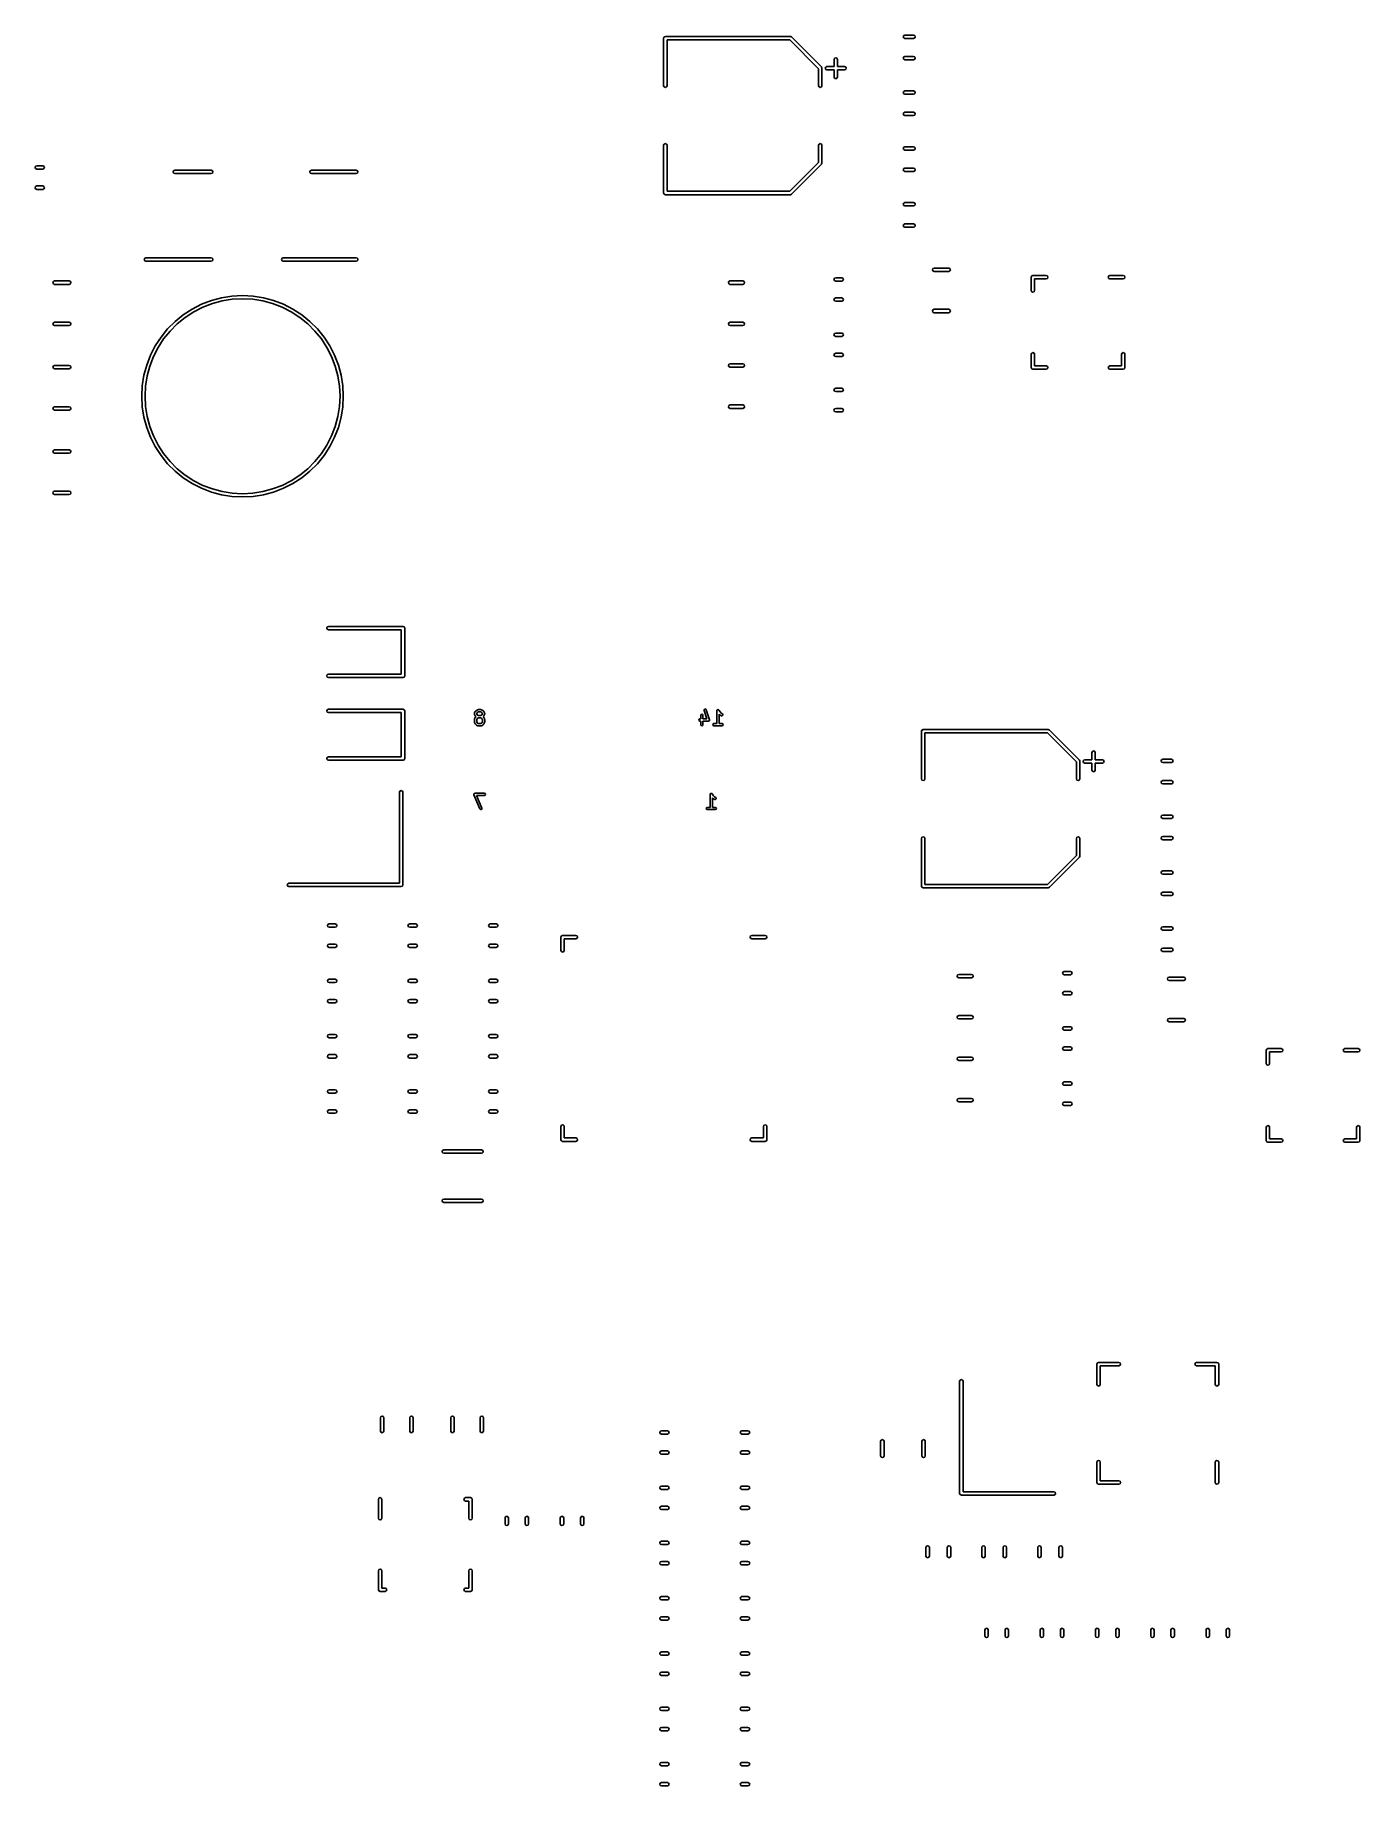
# Model space of a CAD drawing. Extents: x 51.8 to 99.1, y -91.1 to -28.7.
import ezdxf

# ---------------------------------------------------------------- set-up
doc = ezdxf.new("R2010")
doc.units = 0
doc.layers.add('BLACK', color=7, linetype='CONTINUOUS')

msp = doc.modelspace()

# ---------------------------------------------------------------- linework, layer by layer
at = {"layer": 'BLACK', "linetype": 'CONTINUOUS'}
for p, q in [((82.7789, -28.74), (82.7964, -28.6976)), ((82.7964, -28.6976), (82.8389, -28.68)), ((82.8389, -28.68), (83.1461, -28.68)), ((83.1461, -28.68), (83.1886, -28.6976)), ((83.1886, -28.6976), (83.2061, -28.74)), ((74.2425, -28.79), (74.2601, -28.7476)), ((74.2425, -30.49), (74.2425, -28.79)), ((74.2601, -28.7476), (74.3025, -28.73)), ((74.3025, -28.73), (78.7581, -28.73)), ((78.7332, -28.85), (74.3625, -28.85)), ((74.3625, -28.85), (74.3625, -30.49)), ((79.7625, -29.8793), (78.7332, -28.85)), ((78.7581, -28.73), (78.8005, -28.7476)), ((78.8005, -28.7476), (79.8649, -29.812)), ((82.7964, -28.7824), (82.7789, -28.74)), ((82.8389, -28.8), (82.7964, -28.7824)), ((83.1461, -28.8), (82.8389, -28.8)), ((83.1886, -28.7824), (83.1461, -28.8)), ((83.2061, -28.74), (83.1886, -28.7824)), ((79.7625, -30.49), (79.7625, -29.8793)), ((79.8649, -29.812), (79.8701, -29.8244)), ((79.8701, -29.8244), (79.8825, -29.8544)), ((79.8825, -29.8544), (79.8825, -30.49)), ((80.0025, -29.865), (80.0201, -29.8226)), ((80.0201, -29.9074), (80.0025, -29.865)), ((80.0201, -29.8226), (80.0625, -29.805)), ((80.0625, -29.925), (80.0201, -29.9074)), ((80.0625, -29.805), (80.315, -29.805)), ((80.315, -29.925), (80.0625, -29.925)), ((80.315, -29.5525), (80.3326, -29.5101)), ((80.315, -29.805), (80.315, -29.5525)), ((80.315, -30.1775), (80.315, -29.925)), ((80.3326, -29.5101), (80.375, -29.4925)), ((80.375, -29.4925), (80.4174, -29.5101)), ((80.4174, -29.5101), (80.435, -29.5525)), ((80.435, -29.5525), (80.435, -29.805)), ((80.435, -29.805), (80.6875, -29.805)), ((80.6875, -29.925), (80.435, -29.925)), ((80.435, -29.925), (80.435, -30.1775)), ((80.6875, -29.805), (80.7299, -29.8226)), ((80.7299, -29.9074), (80.6875, -29.925)), ((80.7299, -29.8226), (80.7475, -29.865)), ((80.7475, -29.865), (80.7299, -29.9074)), ((82.7789, -29.5), (82.7964, -29.4576)), ((82.7964, -29.5424), (82.7789, -29.5)), ((82.7964, -29.4576), (82.8389, -29.44)), ((82.8389, -29.56), (82.7964, -29.5424)), ((82.8389, -29.44), (83.1461, -29.44)), ((83.1461, -29.56), (82.8389, -29.56)), ((83.1461, -29.44), (83.1886, -29.4576)), ((83.1886, -29.5424), (83.1461, -29.56)), ((83.1886, -29.4576), (83.2061, -29.5)), ((83.2061, -29.5), (83.1886, -29.5424)), ((74.2601, -30.5324), (74.2425, -30.49)), ((74.3025, -30.55), (74.2601, -30.5324)), ((74.3449, -30.5324), (74.3025, -30.55)), ((74.3625, -30.49), (74.3449, -30.5324)), ((79.7801, -30.5324), (79.7625, -30.49)), ((79.8225, -30.55), (79.7801, -30.5324)), ((79.8649, -30.5324), (79.8225, -30.55)), ((79.8825, -30.49), (79.8649, -30.5324)), ((80.3326, -30.2199), (80.315, -30.1775)), ((80.375, -30.2375), (80.3326, -30.2199)), ((80.4174, -30.2199), (80.375, -30.2375)), ((80.435, -30.1775), (80.4174, -30.2199)), ((82.7789, -30.73), (82.7964, -30.6876)), ((82.7964, -30.7724), (82.7789, -30.73)), ((82.7964, -30.6876), (82.8389, -30.67)), ((82.8389, -30.79), (82.7964, -30.7724)), ((82.8389, -30.67), (83.1461, -30.67)), ((83.1461, -30.79), (82.8389, -30.79)), ((83.1461, -30.67), (83.1886, -30.6876)), ((83.1886, -30.7724), (83.1461, -30.79)), ((83.1886, -30.6876), (83.2061, -30.73)), ((83.2061, -30.73), (83.1886, -30.7724)), ((82.7789, -31.49), (82.7964, -31.4476)), ((82.7964, -31.5324), (82.7789, -31.49)), ((82.7964, -31.4476), (82.8389, -31.43)), ((82.8389, -31.55), (82.7964, -31.5324)), ((82.8389, -31.43), (83.1461, -31.43)), ((83.1461, -31.55), (82.8389, -31.55)), ((83.1461, -31.43), (83.1886, -31.4476)), ((83.1886, -31.5324), (83.1461, -31.55)), ((83.1886, -31.4476), (83.2061, -31.49)), ((83.2061, -31.49), (83.1886, -31.5324)), ((74.2425, -32.61), (74.2601, -32.5676)), ((74.2425, -34.31), (74.2425, -32.61)), ((74.2601, -32.5676), (74.3025, -32.55)), ((74.3025, -32.55), (74.3449, -32.5676)), ((74.3449, -32.5676), (74.3625, -32.61)), ((74.3625, -32.61), (74.3625, -34.25)), ((79.7625, -32.61), (79.7801, -32.5676)), ((79.7625, -33.2207), (79.7625, -32.61)), ((79.7801, -32.5676), (79.8225, -32.55)), ((79.8225, -32.55), (79.8649, -32.5676)), ((79.8649, -32.5676), (79.8825, -32.61)), ((79.8825, -32.61), (79.8825, -33.2456)), ((82.7789, -32.72), (82.7964, -32.6776)), ((82.7964, -32.7624), (82.7789, -32.72)), ((82.7964, -32.6776), (82.8389, -32.66)), ((82.8389, -32.78), (82.7964, -32.7624)), ((82.8389, -32.66), (83.1461, -32.66)), ((83.1461, -32.78), (82.8389, -32.78)), ((83.1461, -32.66), (83.1886, -32.6776)), ((83.1886, -32.7624), (83.1461, -32.78)), ((83.1886, -32.6776), (83.2061, -32.72)), ((83.2061, -32.72), (83.1886, -32.7624)), ((51.8422, -33.4), (51.8597, -33.3576)), ((51.8597, -33.4424), (51.8422, -33.4)), ((51.8597, -33.3576), (51.9022, -33.34)), ((51.9022, -33.46), (51.8597, -33.4424)), ((51.9022, -33.34), (52.1178, -33.34)), ((52.1178, -33.46), (51.9022, -33.46)), ((52.1178, -33.34), (52.1603, -33.3576)), ((52.1603, -33.4424), (52.1178, -33.46)), ((52.1603, -33.3576), (52.1778, -33.4)), ((52.1778, -33.4), (52.1603, -33.4424)), ((56.76, -33.56), (56.7776, -33.5176)), ((56.7776, -33.6024), (56.76, -33.56)), ((56.7776, -33.5176), (56.82, -33.5)), ((56.82, -33.62), (56.7776, -33.6024)), ((56.82, -33.5), (57.47, -33.5)), ((57.47, -33.62), (56.82, -33.62)), ((57.47, -33.5), (58.12, -33.5)), ((58.12, -33.62), (57.47, -33.62)), ((58.12, -33.5), (58.1624, -33.5176)), ((58.1624, -33.6024), (58.12, -33.62)), ((58.1624, -33.5176), (58.18, -33.56)), ((58.18, -33.56), (58.1624, -33.6024)), ((61.63, -33.56), (61.6476, -33.5176)), ((61.6476, -33.6024), (61.63, -33.56)), ((61.6476, -33.5176), (61.69, -33.5)), ((61.69, -33.62), (61.6476, -33.6024)), ((61.69, -33.5), (62.49, -33.5)), ((62.49, -33.62), (61.69, -33.62)), ((62.49, -33.5), (63.29, -33.5)), ((63.29, -33.62), (62.49, -33.62)), ((63.29, -33.5), (63.3324, -33.5176)), ((63.3324, -33.6024), (63.29, -33.62)), ((63.3324, -33.5176), (63.35, -33.56)), ((63.35, -33.56), (63.3324, -33.6024)), ((78.7332, -34.25), (79.7625, -33.2207)), ((79.8649, -33.288), (78.8005, -34.3524)), ((79.8701, -33.2756), (79.8649, -33.288)), ((79.8825, -33.2456), (79.8701, -33.2756)), ((82.7789, -33.48), (82.7964, -33.4376)), ((82.7964, -33.5224), (82.7789, -33.48)), ((82.7964, -33.4376), (82.8389, -33.42)), ((82.8389, -33.54), (82.7964, -33.5224)), ((82.8389, -33.42), (83.1461, -33.42)), ((83.1461, -33.54), (82.8389, -33.54)), ((83.1461, -33.42), (83.1886, -33.4376)), ((83.1886, -33.5224), (83.1461, -33.54)), ((83.1886, -33.4376), (83.2061, -33.48)), ((83.2061, -33.48), (83.1886, -33.5224)), ((51.8422, -34.12), (51.8597, -34.0776)), ((51.8597, -34.1624), (51.8422, -34.12)), ((51.8597, -34.0776), (51.9022, -34.06)), ((51.9022, -34.18), (51.8597, -34.1624)), ((51.9022, -34.06), (52.1178, -34.06)), ((52.1178, -34.18), (51.9022, -34.18)), ((52.1178, -34.06), (52.1603, -34.0776)), ((52.1603, -34.1624), (52.1178, -34.18)), ((52.1603, -34.0776), (52.1778, -34.12)), ((52.1778, -34.12), (52.1603, -34.1624)), ((74.2601, -34.3524), (74.2425, -34.31)), ((74.3625, -34.25), (78.7332, -34.25)), ((74.3025, -34.37), (74.2601, -34.3524)), ((78.7581, -34.37), (74.3025, -34.37)), ((78.8005, -34.3524), (78.7581, -34.37)), ((78.8005, -34.3524), (78.8005, -34.3524)), ((82.7789, -34.71), (82.7964, -34.6676)), ((82.7964, -34.7524), (82.7789, -34.71)), ((82.7964, -34.6676), (82.8389, -34.65)), ((82.8389, -34.77), (82.7964, -34.7524)), ((82.8389, -34.65), (83.1461, -34.65)), ((83.1461, -34.77), (82.8389, -34.77)), ((83.1461, -34.65), (83.1886, -34.6676)), ((83.1886, -34.7524), (83.1461, -34.77)), ((83.1886, -34.6676), (83.2061, -34.71)), ((83.2061, -34.71), (83.1886, -34.7524)), ((82.7789, -35.47), (82.7964, -35.4276)), ((82.7964, -35.5124), (82.7789, -35.47)), ((82.7964, -35.4276), (82.8389, -35.41)), ((82.8389, -35.53), (82.7964, -35.5124)), ((82.8389, -35.41), (83.1461, -35.41)), ((83.1461, -35.53), (82.8389, -35.53)), ((83.1461, -35.41), (83.1886, -35.4276)), ((83.1886, -35.5124), (83.1461, -35.53)), ((83.1886, -35.4276), (83.2061, -35.47)), ((83.2061, -35.47), (83.1886, -35.5124)), ((55.735, -36.68), (55.7526, -36.6376)), ((55.7526, -36.7224), (55.735, -36.68)), ((55.7526, -36.6376), (55.795, -36.62)), ((55.795, -36.74), (55.7526, -36.7224)), ((55.795, -36.62), (57.47, -36.62)), ((57.47, -36.74), (55.795, -36.74)), ((57.47, -36.62), (58.12, -36.62)), ((58.12, -36.74), (57.47, -36.74)), ((58.12, -36.62), (58.1624, -36.6376)), ((58.1624, -36.7224), (58.12, -36.74)), ((58.1624, -36.6376), (58.18, -36.68)), ((58.18, -36.68), (58.1624, -36.7224)), ((60.63, -36.68), (60.6476, -36.6376)), ((60.6476, -36.7224), (60.63, -36.68)), ((60.6476, -36.6376), (60.69, -36.62)), ((60.69, -36.74), (60.6476, -36.7224)), ((60.69, -36.62), (62.49, -36.62)), ((62.49, -36.74), (60.69, -36.74)), ((62.49, -36.62), (63.29, -36.62)), ((63.29, -36.74), (62.49, -36.74)), ((63.29, -36.62), (63.3324, -36.6376)), ((63.3324, -36.7224), (63.29, -36.74)), ((63.3324, -36.6376), (63.35, -36.68)), ((63.35, -36.68), (63.3324, -36.7224)), ((80.3122, -37.39), (80.3297, -37.3476)), ((80.3297, -37.4324), (80.3122, -37.39)), ((80.3297, -37.3476), (80.3722, -37.33)), ((80.3722, -37.45), (80.3297, -37.4324)), ((80.3722, -37.33), (80.5878, -37.33)), ((80.5878, -37.33), (80.6303, -37.3476)), ((80.6303, -37.4324), (80.5878, -37.45)), ((80.6303, -37.3476), (80.6478, -37.39)), ((80.6478, -37.39), (80.6303, -37.4324)), ((83.8187, -37.045), (83.8363, -37.0026)), ((83.8363, -37.0874), (83.8187, -37.045)), ((83.8363, -37.0026), (83.8787, -36.985)), ((83.8787, -37.105), (83.8363, -37.0874)), ((83.8787, -36.985), (84.4013, -36.985)), ((84.4013, -37.105), (83.8787, -37.105)), ((84.4013, -36.985), (84.4437, -37.0026)), ((84.4437, -37.0874), (84.4013, -37.105)), ((84.4437, -37.0026), (84.4613, -37.045)), ((84.4613, -37.045), (84.4437, -37.0874)), ((87.34, -37.31), (87.3576, -37.2676)), ((87.34, -37.785), (87.34, -37.31)), ((87.3576, -37.2676), (87.4, -37.25)), ((87.4, -37.25), (87.875, -37.25)), ((87.875, -37.37), (87.46, -37.37)), ((87.46, -37.37), (87.46, -37.785)), ((87.875, -37.25), (87.9174, -37.2676)), ((87.9174, -37.3524), (87.875, -37.37)), ((87.9174, -37.2676), (87.935, -37.31)), ((87.935, -37.31), (87.9174, -37.3524)), ((90.085, -37.31), (90.1026, -37.2676)), ((90.1026, -37.3524), (90.085, -37.31)), ((90.1026, -37.2676), (90.145, -37.25)), ((90.145, -37.37), (90.1026, -37.3524)), ((90.145, -37.25), (90.62, -37.25)), ((90.62, -37.37), (90.145, -37.37)), ((90.62, -37.25), (90.6624, -37.2676)), ((90.6624, -37.3524), (90.62, -37.37)), ((90.6624, -37.2676), (90.68, -37.31)), ((90.68, -37.31), (90.6624, -37.3524)), ((52.4787, -37.505), (52.4963, -37.4626)), ((52.4963, -37.5474), (52.4787, -37.505)), ((52.4963, -37.4626), (52.5387, -37.445)), ((52.5387, -37.565), (52.4963, -37.5474)), ((52.5387, -37.445), (53.0613, -37.445)), ((53.0613, -37.565), (52.5387, -37.565)), ((53.0613, -37.445), (53.1037, -37.4626)), ((53.1037, -37.5474), (53.0613, -37.565)), ((53.1037, -37.4626), (53.1213, -37.505)), ((53.1213, -37.505), (53.1037, -37.5474)), ((58.1268, -38.1395), (58.4898, -38.0422)), ((58.4898, -38.0422), (58.8609, -37.9835)), ((58.8609, -37.9835), (59.2362, -37.9638)), ((59.2362, -37.9638), (59.6115, -37.9835)), ((59.6115, -37.9835), (59.9826, -38.0422)), ((59.9826, -38.0422), (60.3456, -38.1395)), ((76.5529, -37.505), (76.5705, -37.4626)), ((76.5705, -37.5474), (76.5529, -37.505)), ((76.5705, -37.4626), (76.6129, -37.445)), ((76.6129, -37.565), (76.5705, -37.5474)), ((76.6129, -37.445), (77.0671, -37.445)), ((77.0671, -37.565), (76.6129, -37.565)), ((77.0671, -37.445), (77.1095, -37.4626)), ((77.1095, -37.5474), (77.0671, -37.565)), ((77.1095, -37.4626), (77.1271, -37.505)), ((77.1271, -37.505), (77.1095, -37.5474)), ((80.3297, -38.0676), (80.3722, -38.05)), ((80.5878, -37.45), (80.3722, -37.45)), ((80.3722, -38.05), (80.5878, -38.05)), ((80.5878, -38.05), (80.6303, -38.0676)), ((87.3576, -37.8274), (87.34, -37.785)), ((87.4, -37.845), (87.3576, -37.8274)), ((87.4424, -37.8274), (87.4, -37.845)), ((87.46, -37.785), (87.4424, -37.8274)), ((56.834, -38.8859), (57.1261, -38.6494)), ((57.1261, -38.6494), (57.4412, -38.4448)), ((57.4988, -38.5446), (57.1938, -38.7427)), ((57.4412, -38.4448), (57.776, -38.2742)), ((57.8229, -38.3794), (57.4988, -38.5446)), ((57.776, -38.2742), (58.1268, -38.1395)), ((58.1624, -38.2491), (57.8229, -38.3794)), ((58.5138, -38.155), (58.1624, -38.2491)), ((58.873, -38.0981), (58.5138, -38.155)), ((59.2362, -38.079), (58.873, -38.0981)), ((59.5994, -38.0981), (59.2362, -38.079)), ((59.9586, -38.155), (59.5994, -38.0981)), ((60.31, -38.2491), (59.9586, -38.155)), ((60.6495, -38.3794), (60.31, -38.2491)), ((60.3456, -38.1395), (60.6964, -38.2742)), ((60.9736, -38.5446), (60.6495, -38.3794)), ((60.6964, -38.2742), (61.0312, -38.4448)), ((61.2786, -38.7427), (60.9736, -38.5446)), ((61.0312, -38.4448), (61.3464, -38.6494)), ((61.3464, -38.6494), (61.6384, -38.8859)), ((80.3122, -38.11), (80.3297, -38.0676)), ((80.3297, -38.1524), (80.3122, -38.11)), ((80.3722, -38.17), (80.3297, -38.1524)), ((80.5878, -38.17), (80.3722, -38.17)), ((80.6303, -38.1524), (80.5878, -38.17)), ((80.6303, -38.0676), (80.6478, -38.11)), ((80.6478, -38.11), (80.6303, -38.1524)), ((83.8187, -38.515), (83.8363, -38.4726)), ((83.8363, -38.5574), (83.8187, -38.515)), ((83.8363, -38.4726), (83.8787, -38.455)), ((83.8787, -38.575), (83.8363, -38.5574)), ((83.8787, -38.455), (84.4013, -38.455)), ((84.4013, -38.575), (83.8787, -38.575)), ((84.4013, -38.455), (84.4437, -38.4726)), ((84.4437, -38.5574), (84.4013, -38.575)), ((84.4437, -38.4726), (84.4613, -38.515)), ((84.4613, -38.515), (84.4437, -38.5574)), ((52.4787, -38.975), (52.4963, -38.9326)), ((52.4963, -39.0174), (52.4787, -38.975)), ((52.4963, -38.9326), (52.5387, -38.915)), ((52.5387, -39.035), (52.4963, -39.0174)), ((52.5387, -38.915), (53.0613, -38.915)), ((53.0613, -39.035), (52.5387, -39.035)), ((53.0613, -38.915), (53.1037, -38.9326)), ((53.1037, -39.0174), (53.0613, -39.035)), ((53.1037, -38.9326), (53.1213, -38.975)), ((53.1213, -38.975), (53.1037, -39.0174)), ((56.3318, -39.4436), (56.5683, -39.1516)), ((56.654, -39.2287), (56.4251, -39.5114)), ((56.5683, -39.1516), (56.834, -38.8859)), ((56.9111, -38.9715), (56.654, -39.2287)), ((57.1938, -38.7427), (56.9111, -38.9715)), ((61.5613, -38.9715), (61.2786, -38.7427)), ((61.8185, -39.2287), (61.5613, -38.9715)), ((61.6384, -38.8859), (61.9041, -39.1516)), ((62.0473, -39.5114), (61.8185, -39.2287)), ((61.9041, -39.1516), (62.1406, -39.4436)), ((76.5529, -38.975), (76.5705, -38.9326)), ((76.5705, -39.0174), (76.5529, -38.975)), ((76.5705, -38.9326), (76.6129, -38.915)), ((76.6129, -39.035), (76.5705, -39.0174)), ((76.6129, -38.915), (77.0671, -38.915)), ((77.0671, -39.035), (76.6129, -39.035)), ((77.0671, -38.915), (77.1095, -38.9326)), ((77.1095, -39.0174), (77.0671, -39.035)), ((77.1095, -38.9326), (77.1271, -38.975)), ((77.1271, -38.975), (77.1095, -39.0174)), ((80.3297, -39.3176), (80.3722, -39.3)), ((80.3722, -39.3), (80.5878, -39.3)), ((80.5878, -39.3), (80.6303, -39.3176)), ((55.9566, -40.0936), (56.1272, -39.7588)), ((56.227, -39.8164), (56.0619, -40.1405)), ((56.1272, -39.7588), (56.3318, -39.4436)), ((56.4251, -39.5114), (56.227, -39.8164)), ((62.2454, -39.8164), (62.0473, -39.5114)), ((62.1406, -39.4436), (62.3452, -39.7588)), ((62.4106, -40.1405), (62.2454, -39.8164)), ((62.3452, -39.7588), (62.5158, -40.0936)), ((80.3122, -39.36), (80.3297, -39.3176)), ((80.3297, -39.4024), (80.3122, -39.36)), ((80.3722, -39.42), (80.3297, -39.4024)), ((80.5878, -39.42), (80.3722, -39.42)), ((80.6303, -39.4024), (80.5878, -39.42)), ((80.6303, -39.3176), (80.6478, -39.36)), ((80.6478, -39.36), (80.6303, -39.4024)), ((52.4787, -40.515), (52.4963, -40.4726)), ((52.4963, -40.5574), (52.4787, -40.515)), ((52.4963, -40.4726), (52.5387, -40.455)), ((52.5387, -40.575), (52.4963, -40.5574)), ((52.5387, -40.455), (53.0613, -40.455)), ((53.0613, -40.455), (53.1037, -40.4726)), ((53.1037, -40.5574), (53.0613, -40.575)), ((53.1037, -40.4726), (53.1213, -40.515)), ((53.1213, -40.515), (53.1037, -40.5574)), ((55.7247, -40.8074), (55.8219, -40.4444)), ((55.8219, -40.4444), (55.9566, -40.0936)), ((55.9315, -40.48), (55.8374, -40.8314)), ((56.0619, -40.1405), (55.9315, -40.48)), ((62.5409, -40.48), (62.4106, -40.1405)), ((62.5158, -40.0936), (62.6505, -40.4444)), ((62.635, -40.8314), (62.5409, -40.48)), ((62.6505, -40.4444), (62.7478, -40.8074)), ((76.5529, -40.455), (76.5705, -40.4126)), ((76.5705, -40.4974), (76.5529, -40.455)), ((76.5705, -40.4126), (76.6129, -40.395)), ((76.6129, -40.515), (76.5705, -40.4974)), ((76.6129, -40.395), (77.0671, -40.395)), ((77.0671, -40.515), (76.6129, -40.515)), ((77.0671, -40.395), (77.1095, -40.4126)), ((77.1095, -40.4974), (77.0671, -40.515)), ((77.1095, -40.4126), (77.1271, -40.455)), ((77.1271, -40.455), (77.1095, -40.4974)), ((80.3122, -40.08), (80.3297, -40.0376)), ((80.3297, -40.1224), (80.3122, -40.08)), ((80.3297, -40.0376), (80.3722, -40.02)), ((80.3722, -40.14), (80.3297, -40.1224)), ((80.3722, -40.02), (80.5878, -40.02)), ((80.5878, -40.14), (80.3722, -40.14)), ((80.5878, -40.02), (80.6303, -40.0376)), ((80.6303, -40.1224), (80.5878, -40.14)), ((80.6303, -40.0376), (80.6478, -40.08)), ((80.6478, -40.08), (80.6303, -40.1224)), ((87.34, -40.055), (87.3576, -40.0126)), ((87.34, -40.53), (87.34, -40.055)), ((87.3576, -40.5724), (87.34, -40.53)), ((87.3576, -40.0126), (87.4, -39.995)), ((87.4, -39.995), (87.4424, -40.0126)), ((87.4424, -40.0126), (87.46, -40.055)), ((87.46, -40.055), (87.46, -40.47)), ((87.46, -40.47), (87.875, -40.47)), ((87.875, -40.47), (87.9174, -40.4876)), ((87.9174, -40.4876), (87.935, -40.53)), ((87.935, -40.53), (87.9174, -40.5724)), ((90.085, -40.53), (90.1026, -40.4876)), ((90.1026, -40.5724), (90.085, -40.53)), ((90.1026, -40.4876), (90.145, -40.47)), ((90.145, -40.47), (90.56, -40.47)), ((90.56, -40.055), (90.5776, -40.0126)), ((90.56, -40.47), (90.56, -40.055)), ((90.5776, -40.0126), (90.62, -39.995)), ((90.62, -39.995), (90.6624, -40.0126)), ((90.6624, -40.0126), (90.68, -40.055)), ((90.68, -40.53), (90.6624, -40.5724)), ((90.68, -40.055), (90.68, -40.53)), ((53.0613, -40.575), (52.5387, -40.575)), ((55.6462, -41.5538), (55.6659, -41.1785)), ((55.6659, -41.1785), (55.7247, -40.8074)), ((55.8374, -40.8314), (55.7805, -41.1906)), ((62.6919, -41.1906), (62.635, -40.8314)), ((62.7478, -40.8074), (62.8065, -41.1785)), ((62.8065, -41.1785), (62.8262, -41.5538)), ((87.4, -40.59), (87.3576, -40.5724)), ((87.875, -40.59), (87.4, -40.59)), ((87.9174, -40.5724), (87.875, -40.59)), ((90.145, -40.59), (90.1026, -40.5724)), ((90.62, -40.59), (90.145, -40.59)), ((90.6624, -40.5724), (90.62, -40.59)), ((55.6659, -41.9291), (55.6462, -41.5538)), ((55.7805, -41.1906), (55.7614, -41.5538)), ((55.7614, -41.5538), (55.7805, -41.917)), ((62.711, -41.5538), (62.6919, -41.1906)), ((62.6919, -41.917), (62.711, -41.5538)), ((62.8262, -41.5538), (62.8065, -41.9291)), ((80.3122, -41.33), (80.3297, -41.2876)), ((80.3297, -41.3724), (80.3122, -41.33)), ((80.3297, -41.2876), (80.3722, -41.27)), ((80.3722, -41.39), (80.3297, -41.3724)), ((80.3722, -41.27), (80.5878, -41.27)), ((80.5878, -41.39), (80.3722, -41.39)), ((80.5878, -41.27), (80.6303, -41.2876)), ((80.6303, -41.3724), (80.5878, -41.39)), ((80.6303, -41.2876), (80.6478, -41.33)), ((80.6478, -41.33), (80.6303, -41.3724)), ((52.4787, -41.985), (52.4963, -41.9426)), ((52.4963, -42.0274), (52.4787, -41.985)), ((52.4963, -41.9426), (52.5387, -41.925)), ((52.5387, -42.045), (52.4963, -42.0274)), ((52.5387, -41.925), (53.0613, -41.925)), ((53.0613, -42.045), (52.5387, -42.045)), ((53.0613, -41.925), (53.1037, -41.9426)), ((53.1037, -42.0274), (53.0613, -42.045)), ((53.1037, -41.9426), (53.1213, -41.985)), ((53.1213, -41.985), (53.1037, -42.0274)), ((55.7247, -42.3002), (55.6659, -41.9291)), ((55.8219, -42.6632), (55.7247, -42.3002)), ((55.7805, -41.917), (55.8374, -42.2762)), ((55.8374, -42.2762), (55.9315, -42.6276)), ((62.5409, -42.6276), (62.635, -42.2762)), ((62.635, -42.2762), (62.6919, -41.917)), ((62.7478, -42.3002), (62.6505, -42.6632)), ((62.8065, -41.9291), (62.7478, -42.3002)), ((76.5529, -41.925), (76.5705, -41.8826)), ((76.5705, -41.9674), (76.5529, -41.925)), ((76.5705, -41.8826), (76.6129, -41.865)), ((76.6129, -41.985), (76.5705, -41.9674)), ((76.6129, -41.865), (77.0671, -41.865)), ((77.0671, -41.985), (76.6129, -41.985)), ((77.0671, -41.865), (77.1095, -41.8826)), ((77.1095, -41.9674), (77.0671, -41.985)), ((77.1095, -41.8826), (77.1271, -41.925)), ((77.1271, -41.925), (77.1095, -41.9674)), ((80.3122, -42.05), (80.3297, -42.0076)), ((80.3297, -42.0924), (80.3122, -42.05)), ((80.3297, -42.0076), (80.3722, -41.99)), ((80.3722, -42.11), (80.3297, -42.0924)), ((80.3722, -41.99), (80.5878, -41.99)), ((80.5878, -42.11), (80.3722, -42.11)), ((80.5878, -41.99), (80.6303, -42.0076)), ((80.6303, -42.0924), (80.5878, -42.11)), ((80.6303, -42.0076), (80.6478, -42.05)), ((80.6478, -42.05), (80.6303, -42.0924)), ((55.9566, -43.014), (55.8219, -42.6632)), ((55.9315, -42.6276), (56.0619, -42.9671)), ((56.1272, -43.3488), (55.9566, -43.014)), ((56.0619, -42.9671), (56.227, -43.2912)), ((62.2454, -43.2912), (62.4106, -42.9671)), ((62.5158, -43.014), (62.3452, -43.3488)), ((62.4106, -42.9671), (62.5409, -42.6276)), ((62.6505, -42.6632), (62.5158, -43.014)), ((52.4787, -43.525), (52.4963, -43.4826)), ((52.4963, -43.5674), (52.4787, -43.525)), ((52.4963, -43.4826), (52.5387, -43.465)), ((52.5387, -43.585), (52.4963, -43.5674)), ((52.5387, -43.465), (53.0613, -43.465)), ((53.0613, -43.585), (52.5387, -43.585)), ((53.0613, -43.465), (53.1037, -43.4826)), ((53.1037, -43.5674), (53.0613, -43.585)), ((53.1037, -43.4826), (53.1213, -43.525)), ((53.1213, -43.525), (53.1037, -43.5674)), ((56.3318, -43.6639), (56.1272, -43.3488)), ((56.227, -43.2912), (56.4251, -43.5962)), ((56.5683, -43.956), (56.3318, -43.6639)), ((56.4251, -43.5962), (56.654, -43.8789)), ((61.8185, -43.8789), (62.0473, -43.5962)), ((62.1406, -43.6639), (61.9041, -43.956)), ((62.0473, -43.5962), (62.2454, -43.2912)), ((62.3452, -43.3488), (62.1406, -43.6639)), ((56.834, -44.2217), (56.5683, -43.956)), ((56.654, -43.8789), (56.9111, -44.136)), ((57.1261, -44.4582), (56.834, -44.2217)), ((56.9111, -44.136), (57.1938, -44.3649)), ((61.2786, -44.3649), (61.5613, -44.136)), ((61.6384, -44.2217), (61.3464, -44.4582)), ((61.5613, -44.136), (61.8185, -43.8789)), ((61.9041, -43.956), (61.6384, -44.2217)), ((57.4412, -44.6628), (57.1261, -44.4582)), ((57.1938, -44.3649), (57.4988, -44.563)), ((57.776, -44.8334), (57.4412, -44.6628)), ((57.4988, -44.563), (57.8229, -44.7281)), ((58.1268, -44.9681), (57.776, -44.8334)), ((57.8229, -44.7281), (58.1624, -44.8585)), ((58.1624, -44.8585), (58.5138, -44.9526)), ((59.9586, -44.9526), (60.31, -44.8585)), ((60.31, -44.8585), (60.6495, -44.7281)), ((60.6964, -44.8334), (60.3456, -44.9681)), ((60.6495, -44.7281), (60.9736, -44.563)), ((61.0312, -44.6628), (60.6964, -44.8334)), ((60.9736, -44.563), (61.2786, -44.3649)), ((61.3464, -44.4582), (61.0312, -44.6628)), ((52.4787, -44.995), (52.4963, -44.9526)), ((52.4963, -45.0374), (52.4787, -44.995)), ((52.4963, -44.9526), (52.5387, -44.935)), ((52.5387, -45.055), (52.4963, -45.0374)), ((52.5387, -44.935), (53.0613, -44.935)), ((53.0613, -45.055), (52.5387, -45.055)), ((53.0613, -44.935), (53.1037, -44.9526)), ((53.1037, -45.0374), (53.0613, -45.055)), ((53.1037, -44.9526), (53.1213, -44.995)), ((53.1213, -44.995), (53.1037, -45.0374)), ((58.4898, -45.0653), (58.1268, -44.9681)), ((58.8609, -45.1241), (58.4898, -45.0653)), ((58.5138, -44.9526), (58.873, -45.0095)), ((59.2362, -45.1438), (58.8609, -45.1241)), ((58.873, -45.0095), (59.2362, -45.0286)), ((59.2362, -45.0286), (59.5994, -45.0095)), ((59.6115, -45.1241), (59.2362, -45.1438)), ((59.5994, -45.0095), (59.9586, -44.9526)), ((59.9826, -45.0653), (59.6115, -45.1241)), ((60.3456, -44.9681), (59.9826, -45.0653)), ((62.235, -49.8175), (62.2526, -49.7751)), ((62.2526, -49.8599), (62.235, -49.8175)), ((62.2526, -49.7751), (62.295, -49.7575)), ((62.295, -49.8775), (62.2526, -49.8599)), ((62.295, -49.7575), (64.955, -49.7575)), ((64.895, -49.8775), (62.295, -49.8775)), ((64.895, -51.4575), (64.895, -49.8775)), ((64.955, -49.7575), (64.9974, -49.7751)), ((64.9974, -49.7751), (65.015, -49.8175)), ((65.015, -49.8175), (65.015, -51.5175)), ((62.235, -51.5175), (62.2526, -51.4751)), ((62.2526, -51.5599), (62.235, -51.5175)), ((62.2526, -51.4751), (62.295, -51.4575)), ((62.295, -51.5775), (62.2526, -51.5599)), ((62.295, -51.4575), (64.895, -51.4575)), ((64.955, -51.5775), (62.295, -51.5775)), ((64.9974, -51.5599), (64.955, -51.5775)), ((65.015, -51.5175), (64.9974, -51.5599)), ((62.235, -52.7675), (62.2526, -52.7251)), ((62.2526, -52.8099), (62.235, -52.7675)), ((62.2526, -52.7251), (62.295, -52.7075)), ((62.295, -52.8275), (62.2526, -52.8099)), ((62.295, -52.7075), (64.955, -52.7075)), ((64.895, -52.8275), (62.295, -52.8275)), ((64.895, -54.4075), (64.895, -52.8275)), ((64.955, -52.7075), (64.9974, -52.7251)), ((64.9974, -52.7251), (65.015, -52.7675)), ((65.015, -52.7675), (65.015, -54.4675)), ((67.4997, -52.8546), (67.5033, -52.846)), ((67.4997, -52.8784), (67.4997, -52.8546)), ((67.5033, -52.887), (67.4997, -52.8784)), ((67.5033, -52.846), (67.5039, -52.8367)), ((67.5039, -52.8963), (67.5033, -52.887)), ((67.5039, -52.8367), (67.5277, -52.7891)), ((67.5277, -52.9439), (67.5039, -52.8963)), ((67.5039, -53.051), (67.5277, -53.0034)), ((67.5277, -52.7891), (67.5327, -52.7848)), ((67.5327, -52.9482), (67.5277, -52.9439)), ((67.5277, -53.0034), (67.5327, -52.9991)), ((67.5327, -52.7848), (67.5352, -52.7787)), ((67.5352, -52.9543), (67.5327, -52.9482)), ((67.5327, -52.9991), (67.5352, -52.993)), ((67.5352, -52.7787), (67.559, -52.7549)), ((67.5546, -52.9736), (67.5352, -52.9543)), ((67.5352, -52.993), (67.5546, -52.9736)), ((67.559, -52.7549), (67.5651, -52.7524)), ((67.5651, -52.7524), (67.5694, -52.7474)), ((67.5694, -52.7474), (67.617, -52.7236)), ((67.5964, -52.8307), (67.5797, -52.864)), ((67.5797, -52.864), (67.5797, -52.869)), ((67.5797, -52.869), (67.5964, -52.9023)), ((67.611, -52.816), (67.5964, -52.8307)), ((67.5964, -52.9023), (67.611, -52.9169)), ((67.611, -53.0303), (67.5964, -53.0449)), ((67.6444, -52.7993), (67.611, -52.816)), ((67.611, -52.9169), (67.6444, -52.9336)), ((67.6444, -53.0136), (67.611, -53.0303)), ((67.617, -52.7236), (67.6263, -52.7229)), ((67.6263, -52.7229), (67.6349, -52.7193)), ((67.6349, -52.7193), (67.7302, -52.7193)), ((67.7207, -52.7993), (67.6444, -52.7993)), ((67.6444, -52.9336), (67.7207, -52.9336)), ((67.7207, -53.0136), (67.6444, -53.0136)), ((67.7541, -52.816), (67.7207, -52.7993)), ((67.7207, -52.9336), (67.7541, -52.9169)), ((67.7541, -53.0303), (67.7207, -53.0136)), ((67.7302, -52.7193), (67.7388, -52.7229)), ((67.7388, -52.7229), (67.7481, -52.7236)), ((67.7481, -52.7236), (67.7957, -52.7474)), ((67.7687, -52.8307), (67.7541, -52.816)), ((67.7541, -52.9169), (67.7687, -52.9023)), ((67.7687, -53.0449), (67.7541, -53.0303)), ((67.7854, -52.864), (67.7687, -52.8307)), ((67.7687, -52.9023), (67.7854, -52.869)), ((67.7854, -52.869), (67.7854, -52.864)), ((67.7957, -52.7474), (67.8, -52.7524)), ((67.8, -52.7524), (67.8061, -52.7549)), ((67.8061, -52.7549), (67.8299, -52.7787)), ((67.8299, -52.9543), (67.8105, -52.9736)), ((67.8105, -52.9736), (67.8299, -52.993)), ((67.8299, -52.7787), (67.8324, -52.7848)), ((67.8324, -52.9482), (67.8299, -52.9543)), ((67.8299, -52.993), (67.8324, -52.9991)), ((67.8324, -52.7848), (67.8374, -52.7891)), ((67.8374, -52.9439), (67.8324, -52.9482)), ((67.8324, -52.9991), (67.8374, -53.0034)), ((67.8374, -52.7891), (67.8612, -52.8367)), ((67.8612, -52.8963), (67.8374, -52.9439)), ((67.8374, -53.0034), (67.8612, -53.051)), ((67.8612, -52.8367), (67.8618, -52.846)), ((67.8618, -52.887), (67.8612, -52.8963)), ((67.8618, -52.846), (67.8654, -52.8546)), ((67.8654, -52.8784), (67.8618, -52.887)), ((67.8654, -52.8546), (67.8654, -52.8784)), ((75.5642, -52.926), (75.5759, -52.8977)), ((75.5642, -53.0527), (75.5642, -52.926)), ((75.5759, -52.8977), (75.6042, -52.886)), ((75.6042, -52.886), (75.6325, -52.8977)), ((75.6325, -52.8977), (75.6442, -52.926)), ((75.6442, -52.926), (75.6442, -53.0527)), ((75.6853, -52.7482), (75.6875, -52.7177)), ((75.7868, -53.0527), (75.6853, -52.7482)), ((75.6875, -52.7177), (75.7106, -52.6976)), ((75.7106, -52.6976), (75.7412, -52.6998)), ((75.7412, -52.6998), (75.7612, -52.7229)), ((75.7612, -52.7229), (75.8803, -53.08)), ((76.1356, -52.7593), (76.1372, -52.7555)), ((76.1356, -53.2193), (76.1356, -52.7593)), ((76.1364, -52.7515), (76.1429, -52.7418)), ((76.1372, -52.7555), (76.1364, -52.7515)), ((76.1429, -52.7418), (76.1474, -52.7311)), ((76.1474, -52.7311), (76.1512, -52.7295)), ((76.1512, -52.7295), (76.1535, -52.7261)), ((76.1535, -52.7261), (76.1649, -52.7238)), ((76.1649, -52.7238), (76.1756, -52.7193)), ((76.1756, -52.7193), (76.1794, -52.7209)), ((76.1794, -52.7209), (76.1835, -52.7201)), ((76.1835, -52.7201), (76.1932, -52.7266)), ((76.1932, -52.7266), (76.2039, -52.7311)), ((76.2039, -52.7311), (76.2055, -52.7349)), ((76.2055, -52.7349), (76.2089, -52.7372)), ((76.2089, -52.7372), (76.2543, -52.8053)), ((76.2426, -52.9067), (76.2156, -52.8797)), ((76.2156, -52.8797), (76.2156, -53.2193)), ((76.2487, -52.9092), (76.2426, -52.9067)), ((76.253, -52.9142), (76.2487, -52.9092)), ((76.3006, -52.938), (76.253, -52.9142)), ((76.2543, -52.8053), (76.2946, -52.8455)), ((76.2946, -52.8455), (76.3364, -52.8664)), ((76.3311, -52.9402), (76.3006, -52.938)), ((76.3543, -52.9201), (76.3311, -52.9402)), ((76.3364, -52.8664), (76.3564, -52.8896)), ((76.3564, -52.8896), (76.3543, -52.9201)), ((67.4997, -53.0689), (67.5033, -53.0603)), ((67.4997, -53.1641), (67.4997, -53.0689)), ((67.5033, -53.1727), (67.4997, -53.1641)), ((67.5033, -53.0603), (67.5039, -53.051)), ((67.5039, -53.182), (67.5033, -53.1727)), ((67.5277, -53.2296), (67.5039, -53.182)), ((67.5327, -53.2339), (67.5277, -53.2296)), ((67.5352, -53.24), (67.5327, -53.2339)), ((67.559, -53.2638), (67.5352, -53.24)), ((67.5651, -53.2663), (67.559, -53.2638)), ((67.5694, -53.2713), (67.5651, -53.2663)), ((67.617, -53.2951), (67.5694, -53.2713)), ((67.5964, -53.0449), (67.5797, -53.0783)), ((67.5797, -53.0783), (67.5797, -53.1547)), ((67.5797, -53.1547), (67.5964, -53.188)), ((67.5964, -53.188), (67.611, -53.2027)), ((67.611, -53.2027), (67.6444, -53.2193)), ((67.6263, -53.2958), (67.617, -53.2951)), ((67.6349, -53.2993), (67.6263, -53.2958)), ((67.7302, -53.2993), (67.6349, -53.2993)), ((67.6444, -53.2193), (67.7207, -53.2193)), ((67.7207, -53.2193), (67.7541, -53.2027)), ((67.7388, -53.2958), (67.7302, -53.2993)), ((67.7481, -53.2951), (67.7388, -53.2958)), ((67.7957, -53.2713), (67.7481, -53.2951)), ((67.7541, -53.2027), (67.7687, -53.188)), ((67.7854, -53.0783), (67.7687, -53.0449)), ((67.7687, -53.188), (67.7854, -53.1547)), ((67.7854, -53.1547), (67.7854, -53.0783)), ((67.8, -53.2663), (67.7957, -53.2713)), ((67.8061, -53.2638), (67.8, -53.2663)), ((67.8299, -53.24), (67.8061, -53.2638)), ((67.8324, -53.2339), (67.8299, -53.24)), ((67.8374, -53.2296), (67.8324, -53.2339)), ((67.8612, -53.182), (67.8374, -53.2296)), ((67.8612, -53.051), (67.8618, -53.0603)), ((67.8618, -53.1727), (67.8612, -53.182)), ((67.8618, -53.0603), (67.8654, -53.0689)), ((67.8654, -53.1641), (67.8618, -53.1727)), ((67.8654, -53.0689), (67.8654, -53.1641)), ((75.4928, -53.0927), (75.5045, -53.0644)), ((75.5045, -53.121), (75.4928, -53.0927)), ((75.5045, -53.0644), (75.5328, -53.0527)), ((75.5328, -53.1327), (75.5045, -53.121)), ((75.5328, -53.0527), (75.5642, -53.0527)), ((75.5642, -53.1327), (75.5328, -53.1327)), ((75.5642, -53.2593), (75.5642, -53.1327)), ((75.5759, -53.2876), (75.5642, -53.2593)), ((75.6042, -53.2993), (75.5759, -53.2876)), ((75.6325, -53.2876), (75.6042, -53.2993)), ((75.6442, -53.2593), (75.6325, -53.2876)), ((75.6442, -53.0527), (75.7868, -53.0527)), ((75.8423, -53.1327), (75.6442, -53.1327)), ((75.6442, -53.1327), (75.6442, -53.2593)), ((75.8484, -53.1302), (75.8423, -53.1327)), ((75.855, -53.1306), (75.8484, -53.1302)), ((75.862, -53.1245), (75.855, -53.1306)), ((75.8706, -53.121), (75.862, -53.1245)), ((75.8731, -53.1149), (75.8706, -53.121)), ((75.8781, -53.1106), (75.8731, -53.1149)), ((75.8787, -53.1013), (75.8781, -53.1106)), ((75.8823, -53.0927), (75.8787, -53.1013)), ((75.8803, -53.08), (75.8798, -53.0866)), ((75.8798, -53.0866), (75.8823, -53.0927)), ((75.9928, -53.2593), (76.0045, -53.2311)), ((76.0045, -53.2876), (75.9928, -53.2593)), ((76.0045, -53.2311), (76.0328, -53.2193)), ((76.0328, -53.2993), (76.0045, -53.2876)), ((76.0328, -53.2193), (76.1356, -53.2193)), ((76.1756, -53.2993), (76.0328, -53.2993)), ((76.3185, -53.2993), (76.1756, -53.2993)), ((76.2156, -53.2193), (76.3185, -53.2193)), ((76.3185, -53.2193), (76.3468, -53.2311)), ((76.3468, -53.2876), (76.3185, -53.2993)), ((76.3468, -53.2311), (76.3585, -53.2593)), ((76.3585, -53.2593), (76.3468, -53.2876)), ((83.43, -53.49), (83.4476, -53.4476)), ((83.43, -55.19), (83.43, -53.49)), ((83.4476, -53.4476), (83.49, -53.43)), ((83.49, -53.43), (87.9456, -53.43)), ((87.9207, -53.55), (83.55, -53.55)), ((83.55, -53.55), (83.55, -55.19)), ((88.95, -54.5793), (87.9207, -53.55)), ((87.9456, -53.43), (87.988, -53.4476)), ((87.988, -53.4476), (89.0524, -54.512)), ((89.5025, -54.2525), (89.5201, -54.2101)), ((89.5025, -54.505), (89.5025, -54.2525)), ((89.5201, -54.2101), (89.5625, -54.1925)), ((89.5625, -54.1925), (89.6049, -54.2101)), ((89.6049, -54.2101), (89.6225, -54.2525)), ((89.6225, -54.2525), (89.6225, -54.505)), ((62.235, -54.4675), (62.2526, -54.4251)), ((62.2526, -54.5099), (62.235, -54.4675)), ((62.2526, -54.4251), (62.295, -54.4075)), ((62.295, -54.5275), (62.2526, -54.5099)), ((62.295, -54.4075), (64.895, -54.4075)), ((64.955, -54.5275), (62.295, -54.5275)), ((64.9974, -54.5099), (64.955, -54.5275)), ((65.015, -54.4675), (64.9974, -54.5099)), ((88.95, -55.19), (88.95, -54.5793)), ((89.0524, -54.512), (89.0576, -54.5244)), ((89.0576, -54.5244), (89.07, -54.5544)), ((89.07, -54.5544), (89.07, -55.19)), ((89.19, -54.565), (89.2076, -54.5226)), ((89.2076, -54.6074), (89.19, -54.565)), ((89.2076, -54.5226), (89.25, -54.505)), ((89.25, -54.625), (89.2076, -54.6074)), ((89.25, -54.505), (89.5025, -54.505)), ((89.5025, -54.625), (89.25, -54.625)), ((89.5025, -54.8775), (89.5025, -54.625)), ((89.5201, -54.9199), (89.5025, -54.8775)), ((89.6225, -54.8775), (89.6049, -54.9199)), ((89.6225, -54.505), (89.875, -54.505)), ((89.875, -54.625), (89.6225, -54.625)), ((89.6225, -54.625), (89.6225, -54.8775)), ((89.875, -54.505), (89.9174, -54.5226)), ((89.9174, -54.6074), (89.875, -54.625)), ((89.9174, -54.5226), (89.935, -54.565)), ((89.935, -54.565), (89.9174, -54.6074)), ((91.9664, -54.55), (91.9839, -54.5076)), ((91.9839, -54.5924), (91.9664, -54.55)), ((91.9839, -54.5076), (92.0264, -54.49)), ((92.0264, -54.61), (91.9839, -54.5924)), ((92.0264, -54.49), (92.3336, -54.49)), ((92.3336, -54.61), (92.0264, -54.61)), ((92.3336, -54.49), (92.3761, -54.5076)), ((92.3761, -54.5924), (92.3336, -54.61)), ((92.3761, -54.5076), (92.3936, -54.55)), ((92.3936, -54.55), (92.3761, -54.5924)), ((83.4476, -55.2324), (83.43, -55.19)), ((83.49, -55.25), (83.4476, -55.2324)), ((83.5324, -55.2324), (83.49, -55.25)), ((83.55, -55.19), (83.5324, -55.2324)), ((88.9676, -55.2324), (88.95, -55.19)), ((89.01, -55.25), (88.9676, -55.2324)), ((89.0524, -55.2324), (89.01, -55.25)), ((89.07, -55.19), (89.0524, -55.2324)), ((89.5625, -54.9375), (89.5201, -54.9199)), ((89.6049, -54.9199), (89.5625, -54.9375)), ((91.9664, -55.31), (91.9839, -55.2676)), ((91.9839, -55.3524), (91.9664, -55.31)), ((91.9839, -55.2676), (92.0264, -55.25)), ((92.0264, -55.37), (91.9839, -55.3524)), ((92.0264, -55.25), (92.3336, -55.25)), ((92.3336, -55.37), (92.0264, -55.37)), ((92.3336, -55.25), (92.3761, -55.2676)), ((92.3761, -55.3524), (92.3336, -55.37)), ((92.3761, -55.2676), (92.3936, -55.31)), ((92.3936, -55.31), (92.3761, -55.3524)), ((64.83, -55.6675), (64.8476, -55.6251)), ((64.83, -58.9075), (64.83, -55.6675)), ((64.8476, -55.6251), (64.89, -55.6075)), ((64.89, -55.6075), (64.9324, -55.6251)), ((64.9324, -55.6251), (64.95, -55.6675)), ((64.95, -55.6675), (64.95, -58.9675)), ((67.4759, -55.7438), (67.4788, -55.7367)), ((67.479, -55.7514), (67.4759, -55.7438)), ((67.4787, -55.729), (67.4845, -55.7231)), ((67.4788, -55.7367), (67.4787, -55.729)), ((67.4791, -55.7596), (67.479, -55.7514)), ((67.6934, -56.2596), (67.4791, -55.7596)), ((67.4845, -55.7231), (67.4876, -55.7156)), ((67.4876, -55.7156), (67.4947, -55.7126)), ((67.4947, -55.7126), (67.5001, -55.7071)), ((67.5001, -55.7071), (67.5083, -55.707)), ((67.5083, -55.707), (67.5159, -55.7038)), ((67.5159, -55.7038), (67.8492, -55.7038)), ((67.8492, -55.7838), (67.5765, -55.7838)), ((67.5765, -55.7838), (67.7669, -56.2281)), ((67.8492, -55.7038), (67.8775, -55.7156)), ((67.8775, -55.7721), (67.8492, -55.7838)), ((67.8775, -55.7156), (67.8892, -55.7438)), ((67.8892, -55.7438), (67.8775, -55.7721)), ((75.8975, -55.7438), (75.8991, -55.74)), ((75.8975, -56.2038), (75.8975, -55.7438)), ((75.8983, -55.736), (75.9048, -55.7263)), ((75.8991, -55.74), (75.8983, -55.736)), ((75.9048, -55.7263), (75.9093, -55.7156)), ((75.9093, -55.7156), (75.9131, -55.714)), ((75.9131, -55.714), (75.9154, -55.7106)), ((75.9154, -55.7106), (75.9268, -55.7083)), ((75.9268, -55.7083), (75.9375, -55.7038)), ((75.9375, -55.7038), (75.9414, -55.7054)), ((75.9414, -55.7054), (75.9454, -55.7046)), ((75.9454, -55.7046), (75.9551, -55.7111)), ((75.9551, -55.7111), (75.9658, -55.7156)), ((75.9658, -55.7156), (75.9674, -55.7194)), ((75.9674, -55.7194), (75.9708, -55.7217)), ((75.9708, -55.7217), (76.0163, -55.7898)), ((76.0045, -55.8912), (75.9775, -55.8642)), ((75.9775, -55.8642), (75.9775, -56.2038)), ((76.0106, -55.8937), (76.0045, -55.8912)), ((76.0149, -55.8987), (76.0106, -55.8937)), ((76.0625, -55.9225), (76.0149, -55.8987)), ((76.0163, -55.7898), (76.0565, -55.83)), ((76.0565, -55.83), (76.0983, -55.8509)), ((76.0931, -55.9247), (76.0625, -55.9225)), ((76.1162, -55.9046), (76.0931, -55.9247)), ((76.0983, -55.8509), (76.1184, -55.8741)), ((76.1184, -55.8741), (76.1162, -55.9046)), ((67.7153, -56.281), (67.6934, -56.2596)), ((67.7459, -56.2806), (67.7153, -56.281)), ((67.7673, -56.2587), (67.7459, -56.2806)), ((67.7669, -56.2281), (67.7673, -56.2587)), ((75.7547, -56.2438), (75.7664, -56.2156)), ((75.7664, -56.2721), (75.7547, -56.2438)), ((75.7664, -56.2156), (75.7947, -56.2038)), ((75.7947, -56.2838), (75.7664, -56.2721)), ((75.7947, -56.2038), (75.8975, -56.2038)), ((75.9375, -56.2838), (75.7947, -56.2838)), ((76.0804, -56.2838), (75.9375, -56.2838)), ((75.9775, -56.2038), (76.0804, -56.2038)), ((76.0804, -56.2038), (76.1087, -56.2156)), ((76.1087, -56.2721), (76.0804, -56.2838)), ((76.1087, -56.2156), (76.1204, -56.2438)), ((76.1204, -56.2438), (76.1087, -56.2721)), ((91.9664, -56.54), (91.9839, -56.4976)), ((91.9839, -56.5824), (91.9664, -56.54)), ((91.9839, -56.4976), (92.0264, -56.48)), ((92.0264, -56.6), (91.9839, -56.5824)), ((92.0264, -56.48), (92.3336, -56.48)), ((92.3336, -56.6), (92.0264, -56.6)), ((92.3336, -56.48), (92.3761, -56.4976)), ((92.3761, -56.5824), (92.3336, -56.6)), ((92.3761, -56.4976), (92.3936, -56.54)), ((92.3936, -56.54), (92.3761, -56.5824)), ((83.43, -57.31), (83.4476, -57.2676)), ((83.43, -59.01), (83.43, -57.31)), ((83.4476, -57.2676), (83.49, -57.25)), ((83.49, -57.25), (83.5324, -57.2676)), ((83.5324, -57.2676), (83.55, -57.31)), ((83.55, -57.31), (83.55, -58.95)), ((88.95, -57.31), (88.9676, -57.2676)), ((88.95, -57.9207), (88.95, -57.31)), ((88.9676, -57.2676), (89.01, -57.25)), ((89.01, -57.25), (89.0524, -57.2676)), ((89.0524, -57.2676), (89.07, -57.31)), ((89.07, -57.31), (89.07, -57.9456)), ((91.9664, -57.3), (91.9839, -57.2576)), ((91.9839, -57.3424), (91.9664, -57.3)), ((91.9839, -57.2576), (92.0264, -57.24)), ((92.0264, -57.36), (91.9839, -57.3424)), ((92.0264, -57.24), (92.3336, -57.24)), ((92.3336, -57.36), (92.0264, -57.36)), ((92.3336, -57.24), (92.3761, -57.2576)), ((92.3761, -57.3424), (92.3336, -57.36)), ((92.3761, -57.2576), (92.3936, -57.3)), ((92.3936, -57.3), (92.3761, -57.3424)), ((87.9207, -58.95), (88.95, -57.9207)), ((89.0524, -57.988), (87.988, -59.0524)), ((89.0576, -57.9756), (89.0524, -57.988)), ((89.07, -57.9456), (89.0576, -57.9756)), ((91.9664, -58.53), (91.9839, -58.4876)), ((91.9839, -58.5724), (91.9664, -58.53)), ((91.9839, -58.4876), (92.0264, -58.47)), ((92.0264, -58.59), (91.9839, -58.5724)), ((92.0264, -58.47), (92.3336, -58.47)), ((92.3336, -58.59), (92.0264, -58.59)), ((92.3336, -58.47), (92.3761, -58.4876)), ((92.3761, -58.5724), (92.3336, -58.59)), ((92.3761, -58.4876), (92.3936, -58.53)), ((92.3936, -58.53), (92.3761, -58.5724)), ((60.83, -58.9675), (60.8476, -58.9251)), ((60.8476, -59.0099), (60.83, -58.9675)), ((60.8476, -58.9251), (60.89, -58.9075)), ((60.89, -59.0275), (60.8476, -59.0099)), ((60.89, -58.9075), (64.83, -58.9075)), ((64.89, -59.0275), (60.89, -59.0275)), ((64.9324, -59.0099), (64.89, -59.0275)), ((64.95, -58.9675), (64.9324, -59.0099)), ((83.4476, -59.0524), (83.43, -59.01)), ((83.49, -59.07), (83.4476, -59.0524)), ((87.9456, -59.07), (83.49, -59.07)), ((83.55, -58.95), (87.9207, -58.95)), ((87.988, -59.0524), (87.9456, -59.07)), ((87.988, -59.0524), (87.988, -59.0524)), ((91.9664, -59.29), (91.9839, -59.2476)), ((91.9839, -59.2476), (92.0264, -59.23)), ((92.0264, -59.23), (92.3336, -59.23)), ((92.3336, -59.23), (92.3761, -59.2476)), ((92.3761, -59.2476), (92.3936, -59.29)), ((91.9839, -59.3324), (91.9664, -59.29)), ((92.0264, -59.35), (91.9839, -59.3324)), ((92.3336, -59.35), (92.0264, -59.35)), ((92.3761, -59.3324), (92.3336, -59.35)), ((92.3936, -59.29), (92.3761, -59.3324)), ((62.2622, -60.4175), (62.2797, -60.3751)), ((62.2797, -60.4599), (62.2622, -60.4175)), ((62.2797, -60.3751), (62.3222, -60.3575)), ((62.3222, -60.4775), (62.2797, -60.4599)), ((62.3222, -60.3575), (62.5378, -60.3575)), ((62.5378, -60.4775), (62.3222, -60.4775)), ((62.5378, -60.3575), (62.5803, -60.3751)), ((62.5803, -60.4599), (62.5378, -60.4775)), ((62.5803, -60.3751), (62.5978, -60.4175)), ((62.5978, -60.4175), (62.5803, -60.4599)), ((65.1322, -60.4175), (65.1497, -60.3751)), ((65.1497, -60.4599), (65.1322, -60.4175)), ((65.1497, -60.3751), (65.1922, -60.3575)), ((65.1922, -60.4775), (65.1497, -60.4599)), ((65.1922, -60.3575), (65.4078, -60.3575)), ((65.4078, -60.4775), (65.1922, -60.4775)), ((65.4078, -60.3575), (65.4503, -60.3751)), ((65.4503, -60.4599), (65.4078, -60.4775)), ((65.4503, -60.3751), (65.4678, -60.4175)), ((65.4678, -60.4175), (65.4503, -60.4599)), ((68.0022, -60.4175), (68.0197, -60.3751)), ((68.0197, -60.4599), (68.0022, -60.4175)), ((68.0197, -60.3751), (68.0622, -60.3575)), ((68.0622, -60.4775), (68.0197, -60.4599)), ((68.0622, -60.3575), (68.2778, -60.3575)), ((68.2778, -60.4775), (68.0622, -60.4775)), ((68.2778, -60.3575), (68.3203, -60.3751)), ((68.3203, -60.4599), (68.2778, -60.4775)), ((68.3203, -60.3751), (68.3378, -60.4175)), ((68.3378, -60.4175), (68.3203, -60.4599)), ((91.9664, -60.52), (91.9839, -60.4776)), ((91.9839, -60.5624), (91.9664, -60.52)), ((91.9839, -60.4776), (92.0264, -60.46)), ((92.0264, -60.46), (92.3336, -60.46)), ((92.3336, -60.46), (92.3761, -60.4776)), ((92.3761, -60.4776), (92.3936, -60.52)), ((92.3936, -60.52), (92.3761, -60.5624)), ((62.2622, -61.1375), (62.2797, -61.0951)), ((62.2797, -61.1799), (62.2622, -61.1375)), ((62.2797, -61.0951), (62.3222, -61.0775)), ((62.3222, -61.0775), (62.5378, -61.0775)), ((62.5378, -61.0775), (62.5803, -61.0951)), ((62.5803, -61.0951), (62.5978, -61.1375)), ((62.5978, -61.1375), (62.5803, -61.1799)), ((65.1322, -61.1375), (65.1497, -61.0951)), ((65.1497, -61.1799), (65.1322, -61.1375)), ((65.1497, -61.0951), (65.1922, -61.0775)), ((65.1922, -61.0775), (65.4078, -61.0775)), ((65.4078, -61.0775), (65.4503, -61.0951)), ((65.4503, -61.0951), (65.4678, -61.1375)), ((65.4678, -61.1375), (65.4503, -61.1799)), ((68.0022, -61.1375), (68.0197, -61.0951)), ((68.0197, -61.1799), (68.0022, -61.1375)), ((68.0197, -61.0951), (68.0622, -61.0775)), ((68.0622, -61.0775), (68.2778, -61.0775)), ((68.2778, -61.0775), (68.3203, -61.0951)), ((68.3203, -61.0951), (68.3378, -61.1375)), ((68.3378, -61.1375), (68.3203, -61.1799)), ((70.58, -60.8275), (70.5976, -60.7851)), ((70.58, -61.3025), (70.58, -60.8275)), ((70.5976, -60.7851), (70.64, -60.7675)), ((70.64, -60.7675), (71.115, -60.7675)), ((71.115, -60.8875), (70.7, -60.8875)), ((70.7, -60.8875), (70.7, -61.3025)), ((71.115, -60.7675), (71.1574, -60.7851)), ((71.1574, -60.8699), (71.115, -60.8875)), ((71.1574, -60.7851), (71.175, -60.8275)), ((71.175, -60.8275), (71.1574, -60.8699)), ((77.325, -60.8275), (77.3426, -60.7851)), ((77.3426, -60.8699), (77.325, -60.8275)), ((77.3426, -60.7851), (77.385, -60.7675)), ((77.385, -60.8875), (77.3426, -60.8699)), ((77.385, -60.7675), (77.86, -60.7675)), ((77.86, -60.8875), (77.385, -60.8875)), ((77.86, -60.7675), (77.9024, -60.7851)), ((77.9024, -60.8699), (77.86, -60.8875)), ((77.9024, -60.7851), (77.92, -60.8275)), ((77.92, -60.8275), (77.9024, -60.8699)), ((92.0264, -60.58), (91.9839, -60.5624)), ((92.3336, -60.58), (92.0264, -60.58)), ((92.3761, -60.5624), (92.3336, -60.58)), ((62.3222, -61.1975), (62.2797, -61.1799)), ((62.5378, -61.1975), (62.3222, -61.1975)), ((62.5803, -61.1799), (62.5378, -61.1975)), ((65.1922, -61.1975), (65.1497, -61.1799)), ((65.4078, -61.1975), (65.1922, -61.1975)), ((65.4503, -61.1799), (65.4078, -61.1975)), ((68.0622, -61.1975), (68.0197, -61.1799)), ((68.2778, -61.1975), (68.0622, -61.1975)), ((68.3203, -61.1799), (68.2778, -61.1975)), ((70.5976, -61.3449), (70.58, -61.3025)), ((70.64, -61.3625), (70.5976, -61.3449)), ((70.6824, -61.3449), (70.64, -61.3625)), ((70.7, -61.3025), (70.6824, -61.3449)), ((91.9664, -61.28), (91.9839, -61.2376)), ((91.9839, -61.3224), (91.9664, -61.28)), ((91.9839, -61.2376), (92.0264, -61.22)), ((92.0264, -61.34), (91.9839, -61.3224)), ((92.0264, -61.22), (92.3336, -61.22)), ((92.3336, -61.34), (92.0264, -61.34)), ((92.3336, -61.22), (92.3761, -61.2376)), ((92.3761, -61.3224), (92.3336, -61.34)), ((92.3761, -61.2376), (92.3936, -61.28)), ((92.3936, -61.28), (92.3761, -61.3224)), ((62.2622, -62.3875), (62.2797, -62.3451)), ((62.2797, -62.4299), (62.2622, -62.3875)), ((62.2797, -62.3451), (62.3222, -62.3275)), ((62.3222, -62.3275), (62.5378, -62.3275)), ((62.5378, -62.3275), (62.5803, -62.3451)), ((62.5803, -62.3451), (62.5978, -62.3875)), ((62.5978, -62.3875), (62.5803, -62.4299)), ((65.1322, -62.3875), (65.1497, -62.3451)), ((65.1497, -62.4299), (65.1322, -62.3875)), ((65.1497, -62.3451), (65.1922, -62.3275)), ((65.1922, -62.3275), (65.4078, -62.3275)), ((65.4078, -62.3275), (65.4503, -62.3451)), ((65.4503, -62.3451), (65.4678, -62.3875)), ((65.4678, -62.3875), (65.4503, -62.4299)), ((68.0022, -62.3875), (68.0197, -62.3451)), ((68.0197, -62.4299), (68.0022, -62.3875)), ((68.0197, -62.3451), (68.0622, -62.3275)), ((68.0622, -62.3275), (68.2778, -62.3275)), ((68.2778, -62.3275), (68.3203, -62.3451)), ((68.3203, -62.3451), (68.3378, -62.3875)), ((68.3378, -62.3875), (68.3203, -62.4299)), ((84.7004, -62.215), (84.718, -62.1726)), ((84.718, -62.2574), (84.7004, -62.215)), ((84.718, -62.1726), (84.7604, -62.155)), ((84.7604, -62.275), (84.718, -62.2574)), ((84.7604, -62.155), (85.2146, -62.155)), ((85.2146, -62.275), (84.7604, -62.275)), ((85.2146, -62.155), (85.257, -62.1726)), ((85.257, -62.2574), (85.2146, -62.275)), ((85.257, -62.1726), (85.2746, -62.215)), ((85.2746, -62.215), (85.257, -62.2574)), ((88.4597, -62.11), (88.4772, -62.0676)), ((88.4772, -62.1524), (88.4597, -62.11)), ((88.4772, -62.0676), (88.5197, -62.05)), ((88.5197, -62.17), (88.4772, -62.1524)), ((88.5197, -62.05), (88.7353, -62.05)), ((88.7353, -62.17), (88.5197, -62.17)), ((88.7353, -62.05), (88.7778, -62.0676)), ((88.7778, -62.1524), (88.7353, -62.17)), ((88.7778, -62.0676), (88.7953, -62.11)), ((88.7953, -62.11), (88.7778, -62.1524)), ((92.1937, -62.315), (92.2113, -62.2726)), ((92.2113, -62.3574), (92.1937, -62.315)), ((92.2113, -62.2726), (92.2537, -62.255)), ((92.2537, -62.375), (92.2113, -62.3574)), ((92.2537, -62.255), (92.7763, -62.255)), ((92.7763, -62.375), (92.2537, -62.375)), ((92.7763, -62.255), (92.8187, -62.2726)), ((92.8187, -62.3574), (92.7763, -62.375)), ((92.8187, -62.2726), (92.8363, -62.315)), ((92.8363, -62.315), (92.8187, -62.3574)), ((62.3222, -62.4475), (62.2797, -62.4299)), ((62.5378, -62.4475), (62.3222, -62.4475)), ((62.5803, -62.4299), (62.5378, -62.4475)), ((65.1922, -62.4475), (65.1497, -62.4299)), ((65.4078, -62.4475), (65.1922, -62.4475)), ((65.4503, -62.4299), (65.4078, -62.4475)), ((68.0622, -62.4475), (68.0197, -62.4299)), ((68.2778, -62.4475), (68.0622, -62.4475)), ((68.3203, -62.4299), (68.2778, -62.4475)), ((88.4597, -62.83), (88.4772, -62.7876)), ((88.4772, -62.8724), (88.4597, -62.83)), ((88.4772, -62.7876), (88.5197, -62.77)), ((88.5197, -62.89), (88.4772, -62.8724)), ((88.5197, -62.77), (88.7353, -62.77)), ((88.7353, -62.89), (88.5197, -62.89)), ((88.7353, -62.77), (88.7778, -62.7876)), ((88.7778, -62.8724), (88.7353, -62.89)), ((88.7778, -62.7876), (88.7953, -62.83)), ((88.7953, -62.83), (88.7778, -62.8724)), ((62.2622, -63.1075), (62.2797, -63.0651)), ((62.2797, -63.1499), (62.2622, -63.1075)), ((62.2797, -63.0651), (62.3222, -63.0475)), ((62.3222, -63.1675), (62.2797, -63.1499)), ((62.3222, -63.0475), (62.5378, -63.0475)), ((62.5378, -63.1675), (62.3222, -63.1675)), ((62.5378, -63.0475), (62.5803, -63.0651)), ((62.5803, -63.1499), (62.5378, -63.1675)), ((62.5803, -63.0651), (62.5978, -63.1075)), ((62.5978, -63.1075), (62.5803, -63.1499)), ((65.1322, -63.1075), (65.1497, -63.0651)), ((65.1497, -63.1499), (65.1322, -63.1075)), ((65.1497, -63.0651), (65.1922, -63.0475)), ((65.1922, -63.1675), (65.1497, -63.1499)), ((65.1922, -63.0475), (65.4078, -63.0475)), ((65.4078, -63.1675), (65.1922, -63.1675)), ((65.4078, -63.0475), (65.4503, -63.0651)), ((65.4503, -63.1499), (65.4078, -63.1675)), ((65.4503, -63.0651), (65.4678, -63.1075)), ((65.4678, -63.1075), (65.4503, -63.1499)), ((68.0022, -63.1075), (68.0197, -63.0651)), ((68.0197, -63.1499), (68.0022, -63.1075)), ((68.0197, -63.0651), (68.0622, -63.0475)), ((68.0622, -63.1675), (68.0197, -63.1499)), ((68.0622, -63.0475), (68.2778, -63.0475)), ((68.2778, -63.1675), (68.0622, -63.1675)), ((68.2778, -63.0475), (68.3203, -63.0651)), ((68.3203, -63.1499), (68.2778, -63.1675)), ((68.3203, -63.0651), (68.3378, -63.1075)), ((68.3378, -63.1075), (68.3203, -63.1499)), ((84.7004, -63.685), (84.718, -63.6426)), ((84.718, -63.6426), (84.7604, -63.625)), ((84.7604, -63.625), (85.2146, -63.625)), ((85.2146, -63.625), (85.257, -63.6426)), ((85.257, -63.6426), (85.2746, -63.685)), ((84.718, -63.7274), (84.7004, -63.685)), ((84.7604, -63.745), (84.718, -63.7274)), ((85.2146, -63.745), (84.7604, -63.745)), ((85.257, -63.7274), (85.2146, -63.745)), ((85.2746, -63.685), (85.257, -63.7274)), ((88.4597, -64.08), (88.4772, -64.0376)), ((88.4772, -64.1224), (88.4597, -64.08)), ((88.4772, -64.0376), (88.5197, -64.02)), ((88.5197, -64.14), (88.4772, -64.1224)), ((88.5197, -64.02), (88.7353, -64.02)), ((88.7353, -64.14), (88.5197, -64.14)), ((88.7353, -64.02), (88.7778, -64.0376)), ((88.7778, -64.1224), (88.7353, -64.14)), ((88.7778, -64.0376), (88.7953, -64.08)), ((88.7953, -64.08), (88.7778, -64.1224)), ((92.1937, -63.785), (92.2113, -63.7426)), ((92.2113, -63.8274), (92.1937, -63.785)), ((92.2113, -63.7426), (92.2537, -63.725)), ((92.2537, -63.845), (92.2113, -63.8274)), ((92.2537, -63.725), (92.7763, -63.725)), ((92.7763, -63.845), (92.2537, -63.845)), ((92.7763, -63.725), (92.8187, -63.7426)), ((92.8187, -63.8274), (92.7763, -63.845)), ((92.8187, -63.7426), (92.8363, -63.785)), ((92.8363, -63.785), (92.8187, -63.8274)), ((62.2622, -64.3575), (62.2797, -64.3151)), ((62.2797, -64.3999), (62.2622, -64.3575)), ((62.2797, -64.3151), (62.3222, -64.2975)), ((62.3222, -64.4175), (62.2797, -64.3999)), ((62.3222, -64.2975), (62.5378, -64.2975)), ((62.5378, -64.4175), (62.3222, -64.4175)), ((62.5378, -64.2975), (62.5803, -64.3151)), ((62.5803, -64.3999), (62.5378, -64.4175)), ((62.5803, -64.3151), (62.5978, -64.3575)), ((62.5978, -64.3575), (62.5803, -64.3999)), ((65.1322, -64.3575), (65.1497, -64.3151)), ((65.1497, -64.3999), (65.1322, -64.3575)), ((65.1497, -64.3151), (65.1922, -64.2975)), ((65.1922, -64.4175), (65.1497, -64.3999)), ((65.1922, -64.2975), (65.4078, -64.2975)), ((65.4078, -64.4175), (65.1922, -64.4175)), ((65.4078, -64.2975), (65.4503, -64.3151)), ((65.4503, -64.3999), (65.4078, -64.4175)), ((65.4503, -64.3151), (65.4678, -64.3575)), ((65.4678, -64.3575), (65.4503, -64.3999)), ((68.0022, -64.3575), (68.0197, -64.3151)), ((68.0197, -64.3999), (68.0022, -64.3575)), ((68.0197, -64.3151), (68.0622, -64.2975)), ((68.0622, -64.4175), (68.0197, -64.3999)), ((68.0622, -64.2975), (68.2778, -64.2975)), ((68.2778, -64.4175), (68.0622, -64.4175)), ((68.2778, -64.2975), (68.3203, -64.3151)), ((68.3203, -64.3999), (68.2778, -64.4175)), ((68.3203, -64.3151), (68.3378, -64.3575)), ((68.3378, -64.3575), (68.3203, -64.3999)), ((88.4597, -64.8), (88.4772, -64.7576)), ((88.4772, -64.8424), (88.4597, -64.8)), ((88.4772, -64.7576), (88.5197, -64.74)), ((88.5197, -64.86), (88.4772, -64.8424)), ((88.5197, -64.74), (88.7353, -64.74)), ((88.7353, -64.86), (88.5197, -64.86)), ((88.7353, -64.74), (88.7778, -64.7576)), ((88.7778, -64.8424), (88.7353, -64.86)), ((88.7778, -64.7576), (88.7953, -64.8)), ((88.7953, -64.8), (88.7778, -64.8424)), ((95.715, -64.86), (95.7326, -64.8176)), ((95.715, -65.335), (95.715, -64.86)), ((95.7326, -64.8176), (95.775, -64.8)), ((95.775, -64.8), (96.25, -64.8)), ((96.25, -64.8), (96.2924, -64.8176)), ((96.2924, -64.8176), (96.31, -64.86)), ((96.31, -64.86), (96.2924, -64.9024)), ((98.46, -64.86), (98.4776, -64.8176)), ((98.4776, -64.9024), (98.46, -64.86)), ((98.4776, -64.8176), (98.52, -64.8)), ((98.52, -64.8), (98.995, -64.8)), ((98.995, -64.8), (99.0374, -64.8176)), ((99.0374, -64.8176), (99.055, -64.86)), ((99.055, -64.86), (99.0374, -64.9024)), ((62.2622, -65.0775), (62.2797, -65.0351)), ((62.2797, -65.1199), (62.2622, -65.0775)), ((62.2797, -65.0351), (62.3222, -65.0175)), ((62.3222, -65.1375), (62.2797, -65.1199)), ((62.3222, -65.0175), (62.5378, -65.0175)), ((62.5378, -65.1375), (62.3222, -65.1375)), ((62.5378, -65.0175), (62.5803, -65.0351)), ((62.5803, -65.1199), (62.5378, -65.1375)), ((62.5803, -65.0351), (62.5978, -65.0775)), ((62.5978, -65.0775), (62.5803, -65.1199)), ((65.1322, -65.0775), (65.1497, -65.0351)), ((65.1497, -65.1199), (65.1322, -65.0775)), ((65.1497, -65.0351), (65.1922, -65.0175)), ((65.1922, -65.1375), (65.1497, -65.1199)), ((65.1922, -65.0175), (65.4078, -65.0175)), ((65.4078, -65.1375), (65.1922, -65.1375)), ((65.4078, -65.0175), (65.4503, -65.0351)), ((65.4503, -65.1199), (65.4078, -65.1375)), ((65.4503, -65.0351), (65.4678, -65.0775)), ((65.4678, -65.0775), (65.4503, -65.1199)), ((68.0022, -65.0775), (68.0197, -65.0351)), ((68.0197, -65.1199), (68.0022, -65.0775)), ((68.0197, -65.0351), (68.0622, -65.0175)), ((68.0622, -65.1375), (68.0197, -65.1199)), ((68.0622, -65.0175), (68.2778, -65.0175)), ((68.2778, -65.1375), (68.0622, -65.1375)), ((68.2778, -65.0175), (68.3203, -65.0351)), ((68.3203, -65.1199), (68.2778, -65.1375)), ((68.3203, -65.0351), (68.3378, -65.0775)), ((68.3378, -65.0775), (68.3203, -65.1199)), ((84.7004, -65.165), (84.718, -65.1226)), ((84.718, -65.2074), (84.7004, -65.165)), ((84.718, -65.1226), (84.7604, -65.105)), ((84.7604, -65.225), (84.718, -65.2074)), ((84.7604, -65.105), (85.2146, -65.105)), ((85.2146, -65.225), (84.7604, -65.225)), ((85.2146, -65.105), (85.257, -65.1226)), ((85.257, -65.2074), (85.2146, -65.225)), ((85.257, -65.1226), (85.2746, -65.165)), ((85.2746, -65.165), (85.257, -65.2074)), ((95.7326, -65.3774), (95.715, -65.335)), ((95.775, -65.395), (95.7326, -65.3774)), ((95.8174, -65.3774), (95.775, -65.395)), ((95.835, -65.335), (95.8174, -65.3774)), ((96.25, -64.92), (95.835, -64.92)), ((95.835, -64.92), (95.835, -65.335)), ((96.2924, -64.9024), (96.25, -64.92)), ((98.52, -64.92), (98.4776, -64.9024)), ((98.995, -64.92), (98.52, -64.92)), ((99.0374, -64.9024), (98.995, -64.92)), ((88.4597, -66.05), (88.4772, -66.0076)), ((88.4772, -66.0924), (88.4597, -66.05)), ((88.4772, -66.0076), (88.5197, -65.99)), ((88.5197, -66.11), (88.4772, -66.0924)), ((88.5197, -65.99), (88.7353, -65.99)), ((88.7353, -66.11), (88.5197, -66.11)), ((88.7353, -65.99), (88.7778, -66.0076)), ((88.7778, -66.0924), (88.7353, -66.11)), ((88.7778, -66.0076), (88.7953, -66.05)), ((88.7953, -66.05), (88.7778, -66.0924)), ((62.2622, -66.3275), (62.2797, -66.2851)), ((62.2797, -66.3699), (62.2622, -66.3275)), ((62.2797, -66.2851), (62.3222, -66.2675)), ((62.3222, -66.3875), (62.2797, -66.3699)), ((62.3222, -66.2675), (62.5378, -66.2675)), ((62.5378, -66.3875), (62.3222, -66.3875)), ((62.5378, -66.2675), (62.5803, -66.2851)), ((62.5803, -66.3699), (62.5378, -66.3875)), ((62.5803, -66.2851), (62.5978, -66.3275)), ((62.5978, -66.3275), (62.5803, -66.3699)), ((65.1322, -66.3275), (65.1497, -66.2851)), ((65.1497, -66.3699), (65.1322, -66.3275)), ((65.1497, -66.2851), (65.1922, -66.2675)), ((65.1922, -66.3875), (65.1497, -66.3699)), ((65.1922, -66.2675), (65.4078, -66.2675)), ((65.4078, -66.3875), (65.1922, -66.3875)), ((65.4078, -66.2675), (65.4503, -66.2851)), ((65.4503, -66.3699), (65.4078, -66.3875)), ((65.4503, -66.2851), (65.4678, -66.3275)), ((65.4678, -66.3275), (65.4503, -66.3699)), ((68.0022, -66.3275), (68.0197, -66.2851)), ((68.0197, -66.3699), (68.0022, -66.3275)), ((68.0197, -66.2851), (68.0622, -66.2675)), ((68.0622, -66.3875), (68.0197, -66.3699)), ((68.0622, -66.2675), (68.2778, -66.2675)), ((68.2778, -66.3875), (68.0622, -66.3875)), ((68.2778, -66.2675), (68.3203, -66.2851)), ((68.3203, -66.3699), (68.2778, -66.3875)), ((68.3203, -66.2851), (68.3378, -66.3275)), ((68.3378, -66.3275), (68.3203, -66.3699)), ((84.7004, -66.635), (84.718, -66.5926)), ((84.718, -66.6774), (84.7004, -66.635)), ((84.718, -66.5926), (84.7604, -66.575)), ((84.7604, -66.695), (84.718, -66.6774)), ((84.7604, -66.575), (85.2146, -66.575)), ((85.2146, -66.695), (84.7604, -66.695)), ((85.2146, -66.575), (85.257, -66.5926)), ((85.257, -66.6774), (85.2146, -66.695)), ((85.257, -66.5926), (85.2746, -66.635)), ((85.2746, -66.635), (85.257, -66.6774)), ((88.4597, -66.77), (88.4772, -66.7276)), ((88.4772, -66.7276), (88.5197, -66.71)), ((88.5197, -66.71), (88.7353, -66.71)), ((88.7353, -66.71), (88.7778, -66.7276)), ((88.7778, -66.7276), (88.7953, -66.77)), ((62.2622, -67.0475), (62.2797, -67.0051)), ((62.2797, -67.0899), (62.2622, -67.0475)), ((62.2797, -67.0051), (62.3222, -66.9875)), ((62.3222, -67.1075), (62.2797, -67.0899)), ((62.3222, -66.9875), (62.5378, -66.9875)), ((62.5378, -67.1075), (62.3222, -67.1075)), ((62.5378, -66.9875), (62.5803, -67.0051)), ((62.5803, -67.0899), (62.5378, -67.1075)), ((62.5803, -67.0051), (62.5978, -67.0475)), ((62.5978, -67.0475), (62.5803, -67.0899)), ((65.1322, -67.0475), (65.1497, -67.0051)), ((65.1497, -67.0899), (65.1322, -67.0475)), ((65.1497, -67.0051), (65.1922, -66.9875)), ((65.1922, -67.1075), (65.1497, -67.0899)), ((65.1922, -66.9875), (65.4078, -66.9875)), ((65.4078, -67.1075), (65.1922, -67.1075)), ((65.4078, -66.9875), (65.4503, -67.0051)), ((65.4503, -67.0899), (65.4078, -67.1075)), ((65.4503, -67.0051), (65.4678, -67.0475)), ((65.4678, -67.0475), (65.4503, -67.0899)), ((68.0022, -67.0475), (68.0197, -67.0051)), ((68.0197, -67.0899), (68.0022, -67.0475)), ((68.0197, -67.0051), (68.0622, -66.9875)), ((68.0622, -67.1075), (68.0197, -67.0899)), ((68.0622, -66.9875), (68.2778, -66.9875)), ((68.2778, -67.1075), (68.0622, -67.1075)), ((68.2778, -66.9875), (68.3203, -67.0051)), ((68.3203, -67.0899), (68.2778, -67.1075)), ((68.3203, -67.0051), (68.3378, -67.0475)), ((68.3378, -67.0475), (68.3203, -67.0899)), ((88.4772, -66.8124), (88.4597, -66.77)), ((88.5197, -66.83), (88.4772, -66.8124)), ((88.7353, -66.83), (88.5197, -66.83)), ((88.7778, -66.8124), (88.7353, -66.83)), ((88.7953, -66.77), (88.7778, -66.8124)), ((70.58, -67.5725), (70.5976, -67.5301)), ((70.58, -68.0475), (70.58, -67.5725)), ((70.5976, -67.5301), (70.64, -67.5125)), ((70.64, -67.5125), (70.6824, -67.5301)), ((70.6824, -67.5301), (70.7, -67.5725)), ((70.7, -67.5725), (70.7, -67.9875)), ((70.7, -67.9875), (71.115, -67.9875)), ((71.115, -67.9875), (71.1574, -68.0051)), ((71.1574, -68.0051), (71.175, -68.0475)), ((77.325, -68.0475), (77.3426, -68.0051)), ((77.3426, -68.0051), (77.385, -67.9875)), ((77.385, -67.9875), (77.8, -67.9875)), ((77.8, -67.5725), (77.8176, -67.5301)), ((77.8, -67.9875), (77.8, -67.5725)), ((77.8176, -67.5301), (77.86, -67.5125)), ((77.86, -67.5125), (77.9024, -67.5301)), ((77.9024, -67.5301), (77.92, -67.5725)), ((77.92, -67.5725), (77.92, -68.0475)), ((95.715, -67.605), (95.7326, -67.5626)), ((95.715, -68.08), (95.715, -67.605)), ((95.7326, -67.5626), (95.775, -67.545)), ((95.775, -67.545), (95.8174, -67.5626)), ((95.8174, -67.5626), (95.835, -67.605)), ((95.835, -67.605), (95.835, -68.02)), ((98.935, -67.605), (98.9526, -67.5626)), ((98.935, -68.02), (98.935, -67.605)), ((98.9526, -67.5626), (98.995, -67.545)), ((98.995, -67.545), (99.0374, -67.5626)), ((99.0374, -67.5626), (99.055, -67.605)), ((99.055, -67.605), (99.055, -68.08)), ((66.345, -68.4725), (66.3626, -68.4301)), ((66.3626, -68.5149), (66.345, -68.4725)), ((66.3626, -68.4301), (66.405, -68.4125)), ((66.405, -68.5325), (66.3626, -68.5149)), ((66.405, -68.4125), (67.755, -68.4125)), ((67.755, -68.5325), (66.405, -68.5325)), ((67.755, -68.4125), (67.7974, -68.4301)), ((67.7974, -68.5149), (67.755, -68.5325)), ((67.7974, -68.4301), (67.815, -68.4725)), ((67.815, -68.4725), (67.7974, -68.5149)), ((70.5976, -68.0899), (70.58, -68.0475)), ((70.64, -68.1075), (70.5976, -68.0899)), ((71.115, -68.1075), (70.64, -68.1075)), ((71.1574, -68.0899), (71.115, -68.1075)), ((71.175, -68.0475), (71.1574, -68.0899)), ((77.3426, -68.0899), (77.325, -68.0475)), ((77.385, -68.1075), (77.3426, -68.0899)), ((77.86, -68.1075), (77.385, -68.1075)), ((77.9024, -68.0899), (77.86, -68.1075)), ((77.92, -68.0475), (77.9024, -68.0899)), ((95.7326, -68.1224), (95.715, -68.08)), ((95.775, -68.14), (95.7326, -68.1224)), ((96.25, -68.14), (95.775, -68.14)), ((95.835, -68.02), (96.25, -68.02)), ((96.25, -68.02), (96.2924, -68.0376)), ((96.2924, -68.1224), (96.25, -68.14)), ((96.2924, -68.0376), (96.31, -68.08)), ((96.31, -68.08), (96.2924, -68.1224)), ((98.46, -68.08), (98.4776, -68.0376)), ((98.4776, -68.1224), (98.46, -68.08)), ((98.4776, -68.0376), (98.52, -68.02)), ((98.52, -68.14), (98.4776, -68.1224)), ((98.52, -68.02), (98.935, -68.02)), ((98.995, -68.14), (98.52, -68.14)), ((99.0374, -68.1224), (98.995, -68.14)), ((99.055, -68.08), (99.0374, -68.1224)), ((66.345, -70.2225), (66.3626, -70.1801)), ((66.3626, -70.2649), (66.345, -70.2225)), ((66.3626, -70.1801), (66.405, -70.1625)), ((66.405, -70.2825), (66.3626, -70.2649)), ((66.405, -70.1625), (67.755, -70.1625)), ((67.755, -70.2825), (66.405, -70.2825)), ((67.755, -70.1625), (67.7974, -70.1801)), ((67.7974, -70.2649), (67.755, -70.2825)), ((67.7974, -70.1801), (67.815, -70.2225)), ((67.815, -70.2225), (67.7974, -70.2649)), ((89.68, -76.045), (89.6976, -76.0026)), ((89.68, -76.77), (89.68, -76.045)), ((89.6976, -76.0026), (89.74, -75.985)), ((89.74, -75.985), (90.465, -75.985)), ((90.465, -76.105), (89.8, -76.105)), ((89.8, -76.105), (89.8, -76.77)), ((90.465, -75.985), (90.5074, -76.0026)), ((90.5074, -76.0874), (90.465, -76.105)), ((90.5074, -76.0026), (90.525, -76.045)), ((90.525, -76.045), (90.5074, -76.0874)), ((93.175, -76.045), (93.1926, -76.0026)), ((93.1926, -76.0874), (93.175, -76.045)), ((93.1926, -76.0026), (93.235, -75.985)), ((93.235, -76.105), (93.1926, -76.0874)), ((93.235, -75.985), (93.96, -75.985)), ((93.9, -76.105), (93.235, -76.105)), ((93.9, -76.77), (93.9, -76.105)), ((93.96, -75.985), (94.0024, -76.0026)), ((94.0024, -76.0026), (94.02, -76.045)), ((94.02, -76.045), (94.02, -76.77)), ((84.79, -76.655), (84.8076, -76.6126)), ((84.79, -80.655), (84.79, -76.655)), ((84.8076, -76.6126), (84.85, -76.595)), ((84.85, -76.595), (84.8924, -76.6126)), ((84.8924, -76.6126), (84.91, -76.655)), ((84.91, -76.655), (84.91, -80.595)), ((89.6976, -76.8124), (89.68, -76.77)), ((89.74, -76.83), (89.6976, -76.8124)), ((89.7824, -76.8124), (89.74, -76.83)), ((89.8, -76.77), (89.7824, -76.8124)), ((93.9176, -76.8124), (93.9, -76.77)), ((93.96, -76.83), (93.9176, -76.8124)), ((94.0024, -76.8124), (93.96, -76.83)), ((94.02, -76.77), (94.0024, -76.8124)), ((64.1475, -77.9577), (64.1651, -77.9153)), ((64.1475, -78.4323), (64.1475, -77.9577)), ((64.1651, -77.9153), (64.2075, -77.8977)), ((64.2075, -77.8977), (64.2499, -77.9153)), ((64.2499, -77.9153), (64.2675, -77.9577)), ((64.2675, -77.9577), (64.2675, -78.4323)), ((65.1925, -77.9577), (65.2101, -77.9153)), ((65.1925, -78.4323), (65.1925, -77.9577)), ((65.2101, -77.9153), (65.2525, -77.8977)), ((65.2525, -77.8977), (65.2949, -77.9153)), ((65.2949, -77.9153), (65.3125, -77.9577)), ((65.3125, -77.9577), (65.3125, -78.4323)), ((66.6575, -77.9577), (66.6751, -77.9153)), ((66.6575, -78.4323), (66.6575, -77.9577)), ((66.6751, -77.9153), (66.7175, -77.8977)), ((66.7175, -77.8977), (66.7599, -77.9153)), ((66.7599, -77.9153), (66.7775, -77.9577)), ((66.7775, -77.9577), (66.7775, -78.4323)), ((67.7025, -77.9577), (67.7201, -77.9153)), ((67.7025, -78.4323), (67.7025, -77.9577)), ((67.7201, -77.9153), (67.7625, -77.8977)), ((67.7625, -77.8977), (67.8049, -77.9153)), ((67.8049, -77.9153), (67.8225, -77.9577)), ((67.8225, -77.9577), (67.8225, -78.4323)), ((64.1651, -78.4747), (64.1475, -78.4323)), ((64.2075, -78.4923), (64.1651, -78.4747)), ((64.2499, -78.4747), (64.2075, -78.4923)), ((64.2675, -78.4323), (64.2499, -78.4747)), ((65.2101, -78.4747), (65.1925, -78.4323)), ((65.2525, -78.4923), (65.2101, -78.4747)), ((65.2949, -78.4747), (65.2525, -78.4923)), ((65.3125, -78.4323), (65.2949, -78.4747)), ((66.6751, -78.4747), (66.6575, -78.4323)), ((66.7175, -78.4923), (66.6751, -78.4747)), ((66.7599, -78.4747), (66.7175, -78.4923)), ((66.7775, -78.4323), (66.7599, -78.4747)), ((67.7201, -78.4747), (67.7025, -78.4323)), ((67.7625, -78.4923), (67.7201, -78.4747)), ((67.8049, -78.4747), (67.7625, -78.4923)), ((67.8225, -78.4323), (67.8049, -78.4747)), ((74.1022, -78.48), (74.1197, -78.4376)), ((74.1197, -78.5224), (74.1022, -78.48)), ((74.1197, -78.4376), (74.1622, -78.42)), ((74.1622, -78.54), (74.1197, -78.5224)), ((74.1622, -78.42), (74.3778, -78.42)), ((74.3778, -78.54), (74.1622, -78.54)), ((74.3778, -78.42), (74.4203, -78.4376)), ((74.4203, -78.5224), (74.3778, -78.54)), ((74.4203, -78.4376), (74.4378, -78.48)), ((74.4378, -78.48), (74.4203, -78.5224)), ((76.9722, -78.48), (76.9897, -78.4376)), ((76.9897, -78.5224), (76.9722, -78.48)), ((76.9897, -78.4376), (77.0322, -78.42)), ((77.0322, -78.54), (76.9897, -78.5224)), ((77.0322, -78.42), (77.2478, -78.42)), ((77.2478, -78.54), (77.0322, -78.54)), ((77.2478, -78.42), (77.2903, -78.4376)), ((77.2903, -78.5224), (77.2478, -78.54)), ((77.2903, -78.4376), (77.3078, -78.48)), ((77.3078, -78.48), (77.2903, -78.5224)), ((74.1022, -79.2), (74.1197, -79.1576)), ((74.1197, -79.2424), (74.1022, -79.2)), ((74.1197, -79.1576), (74.1622, -79.14)), ((74.1622, -79.26), (74.1197, -79.2424)), ((74.1622, -79.14), (74.3778, -79.14)), ((74.3778, -79.14), (74.4203, -79.1576)), ((74.4203, -79.2424), (74.3778, -79.26)), ((74.4203, -79.1576), (74.4378, -79.2)), ((74.4378, -79.2), (74.4203, -79.2424)), ((76.9722, -79.2), (76.9897, -79.1576)), ((76.9897, -79.2424), (76.9722, -79.2)), ((76.9897, -79.1576), (77.0322, -79.14)), ((77.0322, -79.26), (76.9897, -79.2424)), ((77.0322, -79.14), (77.2478, -79.14)), ((77.2478, -79.14), (77.2903, -79.1576)), ((77.2903, -79.2424), (77.2478, -79.26)), ((77.2903, -79.1576), (77.3078, -79.2)), ((77.3078, -79.2), (77.2903, -79.2424)), ((81.975, -78.7937), (81.9926, -78.7513)), ((81.975, -79.3163), (81.975, -78.7937)), ((81.9926, -78.7513), (82.035, -78.7337)), ((82.035, -78.7337), (82.0774, -78.7513)), ((82.0774, -78.7513), (82.095, -78.7937)), ((82.095, -78.7937), (82.095, -79.3163)), ((83.445, -78.7937), (83.4626, -78.7513)), ((83.445, -79.3163), (83.445, -78.7937)), ((83.4626, -78.7513), (83.505, -78.7337)), ((83.505, -78.7337), (83.5474, -78.7513)), ((83.5474, -78.7513), (83.565, -78.7937)), ((83.565, -78.7937), (83.565, -79.3163)), ((74.3778, -79.26), (74.1622, -79.26)), ((77.2478, -79.26), (77.0322, -79.26)), ((81.9926, -79.3587), (81.975, -79.3163)), ((82.035, -79.3763), (81.9926, -79.3587)), ((82.0774, -79.3587), (82.035, -79.3763)), ((82.095, -79.3163), (82.0774, -79.3587)), ((83.4626, -79.3587), (83.445, -79.3163)), ((83.505, -79.3763), (83.4626, -79.3587)), ((83.5474, -79.3587), (83.505, -79.3763)), ((83.565, -79.3163), (83.5474, -79.3587)), ((89.68, -79.54), (89.6976, -79.4976)), ((89.68, -80.265), (89.68, -79.54)), ((89.6976, -79.4976), (89.74, -79.48)), ((89.74, -79.48), (89.7824, -79.4976)), ((89.7824, -79.4976), (89.8, -79.54)), ((89.8, -79.54), (89.8, -80.205)), ((93.9, -79.54), (93.9176, -79.4976)), ((93.9, -80.265), (93.9, -79.54)), ((93.9176, -79.4976), (93.96, -79.48)), ((93.96, -79.48), (94.0024, -79.4976)), ((94.0024, -79.4976), (94.02, -79.54)), ((94.02, -79.54), (94.02, -80.265)), ((74.1022, -80.45), (74.1197, -80.4076)), ((74.1197, -80.4924), (74.1022, -80.45)), ((74.1197, -80.4076), (74.1622, -80.39)), ((74.1622, -80.51), (74.1197, -80.4924)), ((74.1622, -80.39), (74.3778, -80.39)), ((74.3778, -80.39), (74.4203, -80.4076)), ((74.4203, -80.4924), (74.3778, -80.51)), ((74.4203, -80.4076), (74.4378, -80.45)), ((74.4378, -80.45), (74.4203, -80.4924)), ((76.9722, -80.45), (76.9897, -80.4076)), ((76.9897, -80.4924), (76.9722, -80.45)), ((76.9897, -80.4076), (77.0322, -80.39)), ((77.0322, -80.51), (76.9897, -80.4924)), ((77.0322, -80.39), (77.2478, -80.39)), ((77.2478, -80.39), (77.2903, -80.4076)), ((77.2903, -80.4924), (77.2478, -80.51)), ((77.2903, -80.4076), (77.3078, -80.45)), ((77.3078, -80.45), (77.2903, -80.4924)), ((89.6976, -80.3074), (89.68, -80.265)), ((89.68, -80.265), (89.68, -80.265)), ((89.74, -80.325), (89.6976, -80.3074)), ((90.465, -80.325), (89.74, -80.325)), ((89.8, -80.205), (90.465, -80.205)), ((90.465, -80.205), (90.5074, -80.2226)), ((90.5074, -80.3074), (90.465, -80.325)), ((90.5074, -80.2226), (90.525, -80.265)), ((90.525, -80.265), (90.5074, -80.3074)), ((93.9176, -80.3074), (93.9, -80.265)), ((93.96, -80.325), (93.9176, -80.3074)), ((94.0024, -80.3074), (93.96, -80.325)), ((94.02, -80.265), (94.0024, -80.3074)), ((64.08, -80.865), (64.0976, -80.8226)), ((64.08, -81.54), (64.08, -80.865)), ((64.0976, -80.8226), (64.14, -80.805)), ((64.14, -80.805), (64.1824, -80.8226)), ((64.1824, -80.8226), (64.2, -80.865)), ((64.2, -80.865), (64.2, -81.54)), ((67.125, -80.865), (67.1426, -80.8226)), ((67.1426, -80.9074), (67.125, -80.865)), ((67.1426, -80.8226), (67.185, -80.805)), ((67.185, -80.925), (67.1426, -80.9074)), ((67.185, -80.805), (67.36, -80.805)), ((67.3, -80.925), (67.185, -80.925)), ((67.3, -81.54), (67.3, -80.925)), ((67.36, -80.805), (67.4024, -80.8226)), ((67.4024, -80.8226), (67.42, -80.865)), ((67.42, -80.865), (67.42, -81.54)), ((74.1197, -81.1276), (74.1622, -81.11)), ((74.3778, -80.51), (74.1622, -80.51)), ((74.1622, -81.11), (74.3778, -81.11)), ((74.3778, -81.11), (74.4203, -81.1276)), ((76.9897, -81.1276), (77.0322, -81.11)), ((77.2478, -80.51), (77.0322, -80.51)), ((77.0322, -81.11), (77.2478, -81.11)), ((77.2478, -81.11), (77.2903, -81.1276)), ((84.8076, -80.6974), (84.79, -80.655)), ((84.85, -80.715), (84.8076, -80.6974)), ((88.15, -80.715), (84.85, -80.715)), ((84.91, -80.595), (88.15, -80.595)), ((88.15, -80.595), (88.1924, -80.6126)), ((88.1924, -80.6974), (88.15, -80.715)), ((88.1924, -80.6126), (88.21, -80.655)), ((88.21, -80.655), (88.1924, -80.6974)), ((64.0976, -81.5824), (64.08, -81.54)), ((64.14, -81.6), (64.0976, -81.5824)), ((64.1824, -81.5824), (64.14, -81.6)), ((64.2, -81.54), (64.1824, -81.5824)), ((67.3176, -81.5824), (67.3, -81.54)), ((67.36, -81.6), (67.3176, -81.5824)), ((67.4024, -81.5824), (67.36, -81.6)), ((67.42, -81.54), (67.4024, -81.5824)), ((68.59, -81.5272), (68.6076, -81.4847)), ((68.59, -81.7428), (68.59, -81.5272)), ((68.6076, -81.7853), (68.59, -81.7428)), ((68.6076, -81.4847), (68.65, -81.4672)), ((68.65, -81.4672), (68.6924, -81.4847)), ((68.6924, -81.4847), (68.71, -81.5272)), ((68.71, -81.7428), (68.6924, -81.7853)), ((68.71, -81.5272), (68.71, -81.7428)), ((69.31, -81.5272), (69.3276, -81.4847)), ((69.31, -81.7428), (69.31, -81.5272)), ((69.3276, -81.7853), (69.31, -81.7428)), ((69.3276, -81.4847), (69.37, -81.4672)), ((69.37, -81.4672), (69.4124, -81.4847)), ((69.4124, -81.4847), (69.43, -81.5272)), ((69.43, -81.7428), (69.4124, -81.7853)), ((69.43, -81.5272), (69.43, -81.7428)), ((70.56, -81.5272), (70.5776, -81.4847)), ((70.56, -81.7428), (70.56, -81.5272)), ((70.5776, -81.7853), (70.56, -81.7428)), ((70.5776, -81.4847), (70.62, -81.4672)), ((70.62, -81.4672), (70.6624, -81.4847)), ((70.6624, -81.4847), (70.68, -81.5272)), ((70.68, -81.7428), (70.6624, -81.7853)), ((70.68, -81.5272), (70.68, -81.7428)), ((71.28, -81.5272), (71.2976, -81.4847)), ((71.28, -81.7428), (71.28, -81.5272)), ((71.2976, -81.7853), (71.28, -81.7428)), ((71.2976, -81.4847), (71.34, -81.4672)), ((71.34, -81.4672), (71.3824, -81.4847)), ((71.3824, -81.4847), (71.4, -81.5272)), ((71.4, -81.7428), (71.3824, -81.7853)), ((71.4, -81.5272), (71.4, -81.7428)), ((74.1022, -81.17), (74.1197, -81.1276)), ((74.1197, -81.2124), (74.1022, -81.17)), ((74.1622, -81.23), (74.1197, -81.2124)), ((74.3778, -81.23), (74.1622, -81.23)), ((74.4203, -81.2124), (74.3778, -81.23)), ((74.4203, -81.1276), (74.4378, -81.17)), ((74.4378, -81.17), (74.4203, -81.2124)), ((76.9722, -81.17), (76.9897, -81.1276)), ((76.9897, -81.2124), (76.9722, -81.17)), ((77.0322, -81.23), (76.9897, -81.2124)), ((77.2478, -81.23), (77.0322, -81.23)), ((77.2903, -81.2124), (77.2478, -81.23)), ((77.2903, -81.1276), (77.3078, -81.17)), ((77.3078, -81.17), (77.2903, -81.2124)), ((68.65, -81.8028), (68.6076, -81.7853)), ((68.6924, -81.7853), (68.65, -81.8028)), ((69.37, -81.8028), (69.3276, -81.7853)), ((69.4124, -81.7853), (69.37, -81.8028)), ((70.62, -81.8028), (70.5776, -81.7853)), ((70.6624, -81.7853), (70.62, -81.8028)), ((71.34, -81.8028), (71.2976, -81.7853)), ((71.3824, -81.7853), (71.34, -81.8028)), ((74.1197, -82.3776), (74.1622, -82.36)), ((74.1622, -82.36), (74.3778, -82.36)), ((74.3778, -82.36), (74.4203, -82.3776)), ((76.9897, -82.3776), (77.0322, -82.36)), ((77.0322, -82.36), (77.2478, -82.36)), ((77.2478, -82.36), (77.2903, -82.3776)), ((74.1022, -82.42), (74.1197, -82.3776)), ((74.1197, -82.4624), (74.1022, -82.42)), ((74.1622, -82.48), (74.1197, -82.4624)), ((74.3778, -82.48), (74.1622, -82.48)), ((74.4203, -82.4624), (74.3778, -82.48)), ((74.4203, -82.3776), (74.4378, -82.42)), ((74.4378, -82.42), (74.4203, -82.4624)), ((76.9722, -82.42), (76.9897, -82.3776)), ((76.9897, -82.4624), (76.9722, -82.42)), ((77.0322, -82.48), (76.9897, -82.4624)), ((77.2478, -82.48), (77.0322, -82.48)), ((77.2903, -82.4624), (77.2478, -82.48)), ((77.2903, -82.3776), (77.3078, -82.42)), ((77.3078, -82.42), (77.2903, -82.4624)), ((83.59, -82.5814), (83.6076, -82.5389)), ((83.59, -82.8886), (83.59, -82.5814)), ((83.6076, -82.9311), (83.59, -82.8886)), ((83.6076, -82.5389), (83.65, -82.5214)), ((83.65, -82.9486), (83.6076, -82.9311)), ((83.65, -82.5214), (83.6924, -82.5389)), ((83.6924, -82.9311), (83.65, -82.9486)), ((83.6924, -82.5389), (83.71, -82.5814)), ((83.71, -82.8886), (83.6924, -82.9311)), ((83.71, -82.5814), (83.71, -82.8886)), ((84.35, -82.5814), (84.3676, -82.5389)), ((84.35, -82.8886), (84.35, -82.5814)), ((84.3676, -82.9311), (84.35, -82.8886)), ((84.3676, -82.5389), (84.41, -82.5214)), ((84.41, -82.9486), (84.3676, -82.9311)), ((84.41, -82.5214), (84.4524, -82.5389)), ((84.4524, -82.9311), (84.41, -82.9486)), ((84.4524, -82.5389), (84.47, -82.5814)), ((84.47, -82.8886), (84.4524, -82.9311)), ((84.47, -82.5814), (84.47, -82.8886)), ((85.58, -82.5814), (85.5976, -82.5389)), ((85.58, -82.8886), (85.58, -82.5814)), ((85.5976, -82.9311), (85.58, -82.8886)), ((85.5976, -82.5389), (85.64, -82.5214)), ((85.64, -82.9486), (85.5976, -82.9311)), ((85.64, -82.5214), (85.6824, -82.5389)), ((85.6824, -82.9311), (85.64, -82.9486)), ((85.6824, -82.5389), (85.7, -82.5814)), ((85.7, -82.8886), (85.6824, -82.9311)), ((85.7, -82.5814), (85.7, -82.8886)), ((86.34, -82.5814), (86.3576, -82.5389)), ((86.34, -82.8886), (86.34, -82.5814)), ((86.3576, -82.9311), (86.34, -82.8886)), ((86.3576, -82.5389), (86.4, -82.5214)), ((86.4, -82.9486), (86.3576, -82.9311)), ((86.4, -82.5214), (86.4424, -82.5389)), ((86.4424, -82.9311), (86.4, -82.9486)), ((86.4424, -82.5389), (86.46, -82.5814)), ((86.46, -82.8886), (86.4424, -82.9311)), ((86.46, -82.5814), (86.46, -82.8886)), ((87.57, -82.5814), (87.5876, -82.5389)), ((87.57, -82.8886), (87.57, -82.5814)), ((87.5876, -82.9311), (87.57, -82.8886)), ((87.5876, -82.5389), (87.63, -82.5214)), ((87.63, -82.9486), (87.5876, -82.9311)), ((87.63, -82.5214), (87.6724, -82.5389)), ((87.6724, -82.9311), (87.63, -82.9486)), ((87.6724, -82.5389), (87.69, -82.5814)), ((87.69, -82.8886), (87.6724, -82.9311)), ((87.69, -82.5814), (87.69, -82.8886)), ((88.33, -82.5814), (88.3476, -82.5389)), ((88.33, -82.8886), (88.33, -82.5814)), ((88.3476, -82.9311), (88.33, -82.8886)), ((88.3476, -82.5389), (88.39, -82.5214)), ((88.39, -82.9486), (88.3476, -82.9311)), ((88.39, -82.5214), (88.4324, -82.5389)), ((88.4324, -82.9311), (88.39, -82.9486)), ((88.4324, -82.5389), (88.45, -82.5814)), ((88.45, -82.8886), (88.4324, -82.9311)), ((88.45, -82.5814), (88.45, -82.8886)), ((64.08, -83.41), (64.0976, -83.3676)), ((64.08, -84.085), (64.08, -83.41)), ((64.0976, -83.3676), (64.14, -83.35)), ((64.14, -83.35), (64.1824, -83.3676)), ((64.1824, -83.3676), (64.2, -83.41)), ((64.2, -83.41), (64.2, -84.025)), ((67.3, -83.41), (67.3176, -83.3676)), ((67.3, -84.025), (67.3, -83.41)), ((67.3176, -83.3676), (67.36, -83.35)), ((67.36, -83.35), (67.4024, -83.3676)), ((67.4024, -83.3676), (67.42, -83.41)), ((67.42, -83.41), (67.42, -84.085)), ((74.1022, -83.14), (74.1197, -83.0976)), ((74.1197, -83.1824), (74.1022, -83.14)), ((74.1197, -83.0976), (74.1622, -83.08)), ((74.1622, -83.2), (74.1197, -83.1824)), ((74.1622, -83.08), (74.3778, -83.08)), ((74.3778, -83.2), (74.1622, -83.2)), ((74.3778, -83.08), (74.4203, -83.0976)), ((74.4203, -83.1824), (74.3778, -83.2)), ((74.4203, -83.0976), (74.4378, -83.14)), ((74.4378, -83.14), (74.4203, -83.1824)), ((76.9722, -83.14), (76.9897, -83.0976)), ((76.9897, -83.1824), (76.9722, -83.14)), ((76.9897, -83.0976), (77.0322, -83.08)), ((77.0322, -83.2), (76.9897, -83.1824)), ((77.0322, -83.08), (77.2478, -83.08)), ((77.2478, -83.2), (77.0322, -83.2)), ((77.2478, -83.08), (77.2903, -83.0976)), ((77.2903, -83.1824), (77.2478, -83.2)), ((77.2903, -83.0976), (77.3078, -83.14)), ((77.3078, -83.14), (77.2903, -83.1824)), ((64.0976, -84.1274), (64.08, -84.085)), ((64.08, -84.085), (64.08, -84.085)), ((64.14, -84.145), (64.0976, -84.1274)), ((64.315, -84.145), (64.14, -84.145)), ((64.2, -84.025), (64.315, -84.025)), ((64.315, -84.025), (64.3574, -84.0426)), ((64.3574, -84.1274), (64.315, -84.145)), ((64.3574, -84.0426), (64.375, -84.085)), ((64.375, -84.085), (64.3574, -84.1274)), ((67.125, -84.085), (67.1426, -84.0426)), ((67.1426, -84.1274), (67.125, -84.085)), ((67.1426, -84.0426), (67.185, -84.025)), ((67.185, -84.145), (67.1426, -84.1274)), ((67.185, -84.025), (67.3, -84.025)), ((67.36, -84.145), (67.185, -84.145)), ((67.4024, -84.1274), (67.36, -84.145)), ((67.42, -84.085), (67.4024, -84.1274)), ((74.1022, -84.39), (74.1197, -84.3476)), ((74.1197, -84.4324), (74.1022, -84.39)), ((74.1197, -84.3476), (74.1622, -84.33)), ((74.1622, -84.45), (74.1197, -84.4324)), ((74.1622, -84.33), (74.3778, -84.33)), ((74.3778, -84.45), (74.1622, -84.45)), ((74.3778, -84.33), (74.4203, -84.3476)), ((74.4203, -84.4324), (74.3778, -84.45)), ((74.4203, -84.3476), (74.4378, -84.39)), ((74.4378, -84.39), (74.4203, -84.4324)), ((76.9722, -84.39), (76.9897, -84.3476)), ((76.9897, -84.4324), (76.9722, -84.39)), ((76.9897, -84.3476), (77.0322, -84.33)), ((77.0322, -84.45), (76.9897, -84.4324)), ((77.0322, -84.33), (77.2478, -84.33)), ((77.2478, -84.45), (77.0322, -84.45)), ((77.2478, -84.33), (77.2903, -84.3476)), ((77.2903, -84.4324), (77.2478, -84.45)), ((77.2903, -84.3476), (77.3078, -84.39)), ((77.3078, -84.39), (77.2903, -84.4324)), ((74.1022, -85.11), (74.1197, -85.0676)), ((74.1197, -85.1524), (74.1022, -85.11)), ((74.1197, -85.0676), (74.1622, -85.05)), ((74.1622, -85.17), (74.1197, -85.1524)), ((74.1622, -85.05), (74.3778, -85.05)), ((74.3778, -85.17), (74.1622, -85.17)), ((74.3778, -85.05), (74.4203, -85.0676)), ((74.4203, -85.1524), (74.3778, -85.17)), ((74.4203, -85.0676), (74.4378, -85.11)), ((74.4378, -85.11), (74.4203, -85.1524)), ((76.9722, -85.11), (76.9897, -85.0676)), ((76.9897, -85.1524), (76.9722, -85.11)), ((76.9897, -85.0676), (77.0322, -85.05)), ((77.0322, -85.17), (76.9897, -85.1524)), ((77.0322, -85.05), (77.2478, -85.05)), ((77.2478, -85.17), (77.0322, -85.17)), ((77.2478, -85.05), (77.2903, -85.0676)), ((77.2903, -85.1524), (77.2478, -85.17)), ((77.2903, -85.0676), (77.3078, -85.11)), ((77.3078, -85.11), (77.2903, -85.1524)), ((85.69, -85.5172), (85.7076, -85.4747)), ((85.7076, -85.4747), (85.75, -85.4572)), ((85.75, -85.4572), (85.7924, -85.4747)), ((85.7924, -85.4747), (85.81, -85.5172)), ((86.41, -85.5172), (86.4276, -85.4747)), ((86.4276, -85.4747), (86.47, -85.4572)), ((86.47, -85.4572), (86.5124, -85.4747)), ((86.5124, -85.4747), (86.53, -85.5172)), ((87.66, -85.5172), (87.6776, -85.4747)), ((87.6776, -85.4747), (87.72, -85.4572)), ((87.72, -85.4572), (87.7624, -85.4747)), ((87.7624, -85.4747), (87.78, -85.5172)), ((88.38, -85.5172), (88.3976, -85.4747)), ((88.3976, -85.4747), (88.44, -85.4572)), ((88.44, -85.4572), (88.4824, -85.4747)), ((88.4824, -85.4747), (88.5, -85.5172)), ((89.63, -85.5172), (89.6476, -85.4747)), ((89.6476, -85.4747), (89.69, -85.4572)), ((89.69, -85.4572), (89.7324, -85.4747)), ((89.7324, -85.4747), (89.75, -85.5172)), ((90.35, -85.5172), (90.3676, -85.4747)), ((90.3676, -85.4747), (90.41, -85.4572)), ((90.41, -85.4572), (90.4524, -85.4747)), ((90.4524, -85.4747), (90.47, -85.5172)), ((91.6, -85.5172), (91.6176, -85.4747)), ((91.6176, -85.4747), (91.66, -85.4572)), ((91.66, -85.4572), (91.7024, -85.4747)), ((91.7024, -85.4747), (91.72, -85.5172)), ((92.32, -85.5172), (92.3376, -85.4747)), ((92.3376, -85.4747), (92.38, -85.4572)), ((92.38, -85.4572), (92.4224, -85.4747)), ((92.4224, -85.4747), (92.44, -85.5172)), ((93.57, -85.5172), (93.5876, -85.4747)), ((93.5876, -85.4747), (93.63, -85.4572)), ((93.63, -85.4572), (93.6724, -85.4747)), ((93.6724, -85.4747), (93.69, -85.5172)), ((94.29, -85.5172), (94.3076, -85.4747)), ((94.3076, -85.4747), (94.35, -85.4572)), ((94.35, -85.4572), (94.3924, -85.4747)), ((94.3924, -85.4747), (94.41, -85.5172)), ((85.69, -85.7328), (85.69, -85.5172)), ((85.7076, -85.7753), (85.69, -85.7328)), ((85.75, -85.7928), (85.7076, -85.7753)), ((85.7924, -85.7753), (85.75, -85.7928)), ((85.81, -85.7328), (85.7924, -85.7753)), ((85.81, -85.5172), (85.81, -85.7328)), ((86.41, -85.7328), (86.41, -85.5172)), ((86.4276, -85.7753), (86.41, -85.7328)), ((86.47, -85.7928), (86.4276, -85.7753)), ((86.5124, -85.7753), (86.47, -85.7928)), ((86.53, -85.7328), (86.5124, -85.7753)), ((86.53, -85.5172), (86.53, -85.7328)), ((87.66, -85.7328), (87.66, -85.5172)), ((87.6776, -85.7753), (87.66, -85.7328)), ((87.72, -85.7928), (87.6776, -85.7753)), ((87.7624, -85.7753), (87.72, -85.7928)), ((87.78, -85.7328), (87.7624, -85.7753)), ((87.78, -85.5172), (87.78, -85.7328)), ((88.38, -85.7328), (88.38, -85.5172)), ((88.3976, -85.7753), (88.38, -85.7328)), ((88.44, -85.7928), (88.3976, -85.7753)), ((88.4824, -85.7753), (88.44, -85.7928)), ((88.5, -85.7328), (88.4824, -85.7753)), ((88.5, -85.5172), (88.5, -85.7328)), ((89.63, -85.7328), (89.63, -85.5172)), ((89.6476, -85.7753), (89.63, -85.7328)), ((89.69, -85.7928), (89.6476, -85.7753)), ((89.7324, -85.7753), (89.69, -85.7928)), ((89.75, -85.7328), (89.7324, -85.7753)), ((89.75, -85.5172), (89.75, -85.7328)), ((90.35, -85.7328), (90.35, -85.5172)), ((90.3676, -85.7753), (90.35, -85.7328)), ((90.41, -85.7928), (90.3676, -85.7753)), ((90.4524, -85.7753), (90.41, -85.7928)), ((90.47, -85.7328), (90.4524, -85.7753)), ((90.47, -85.5172), (90.47, -85.7328)), ((91.6, -85.7328), (91.6, -85.5172)), ((91.6176, -85.7753), (91.6, -85.7328)), ((91.66, -85.7928), (91.6176, -85.7753)), ((91.7024, -85.7753), (91.66, -85.7928)), ((91.72, -85.7328), (91.7024, -85.7753)), ((91.72, -85.5172), (91.72, -85.7328)), ((92.32, -85.7328), (92.32, -85.5172)), ((92.3376, -85.7753), (92.32, -85.7328)), ((92.38, -85.7928), (92.3376, -85.7753)), ((92.4224, -85.7753), (92.38, -85.7928)), ((92.44, -85.7328), (92.4224, -85.7753)), ((92.44, -85.5172), (92.44, -85.7328)), ((93.57, -85.7328), (93.57, -85.5172)), ((93.5876, -85.7753), (93.57, -85.7328)), ((93.63, -85.7928), (93.5876, -85.7753)), ((93.6724, -85.7753), (93.63, -85.7928)), ((93.69, -85.7328), (93.6724, -85.7753)), ((93.69, -85.5172), (93.69, -85.7328)), ((94.29, -85.7328), (94.29, -85.5172)), ((94.3076, -85.7753), (94.29, -85.7328)), ((94.35, -85.7928), (94.3076, -85.7753)), ((94.3924, -85.7753), (94.35, -85.7928)), ((94.41, -85.7328), (94.3924, -85.7753)), ((94.41, -85.5172), (94.41, -85.7328)), ((74.1022, -86.36), (74.1197, -86.3176)), ((74.1197, -86.4024), (74.1022, -86.36)), ((74.1197, -86.3176), (74.1622, -86.3)), ((74.1622, -86.42), (74.1197, -86.4024)), ((74.1622, -86.3), (74.3778, -86.3)), ((74.3778, -86.42), (74.1622, -86.42)), ((74.3778, -86.3), (74.4203, -86.3176)), ((74.4203, -86.4024), (74.3778, -86.42)), ((74.4203, -86.3176), (74.4378, -86.36)), ((74.4378, -86.36), (74.4203, -86.4024)), ((76.9722, -86.36), (76.9897, -86.3176)), ((76.9897, -86.4024), (76.9722, -86.36)), ((76.9897, -86.3176), (77.0322, -86.3)), ((77.0322, -86.42), (76.9897, -86.4024)), ((77.0322, -86.3), (77.2478, -86.3)), ((77.2478, -86.42), (77.0322, -86.42)), ((77.2478, -86.3), (77.2903, -86.3176)), ((77.2903, -86.4024), (77.2478, -86.42)), ((77.2903, -86.3176), (77.3078, -86.36)), ((77.3078, -86.36), (77.2903, -86.4024)), ((74.1022, -87.08), (74.1197, -87.0376)), ((74.1197, -87.1224), (74.1022, -87.08)), ((74.1197, -87.0376), (74.1622, -87.02)), ((74.1622, -87.14), (74.1197, -87.1224)), ((74.1622, -87.02), (74.3778, -87.02)), ((74.3778, -87.14), (74.1622, -87.14)), ((74.3778, -87.02), (74.4203, -87.0376)), ((74.4203, -87.1224), (74.3778, -87.14)), ((74.4203, -87.0376), (74.4378, -87.08)), ((74.4378, -87.08), (74.4203, -87.1224)), ((76.9722, -87.08), (76.9897, -87.0376)), ((76.9897, -87.1224), (76.9722, -87.08)), ((76.9897, -87.0376), (77.0322, -87.02)), ((77.0322, -87.14), (76.9897, -87.1224)), ((77.0322, -87.02), (77.2478, -87.02)), ((77.2478, -87.14), (77.0322, -87.14)), ((77.2478, -87.02), (77.2903, -87.0376)), ((77.2903, -87.1224), (77.2478, -87.14)), ((77.2903, -87.0376), (77.3078, -87.08)), ((77.3078, -87.08), (77.2903, -87.1224)), ((74.1022, -88.33), (74.1197, -88.2876)), ((74.1197, -88.3724), (74.1022, -88.33)), ((74.1197, -88.2876), (74.1622, -88.27)), ((74.1622, -88.39), (74.1197, -88.3724)), ((74.1622, -88.27), (74.3778, -88.27)), ((74.3778, -88.39), (74.1622, -88.39)), ((74.3778, -88.27), (74.4203, -88.2876)), ((74.4203, -88.3724), (74.3778, -88.39)), ((74.4203, -88.2876), (74.4378, -88.33)), ((74.4378, -88.33), (74.4203, -88.3724)), ((76.9722, -88.33), (76.9897, -88.2876)), ((76.9897, -88.3724), (76.9722, -88.33)), ((76.9897, -88.2876), (77.0322, -88.27)), ((77.0322, -88.39), (76.9897, -88.3724)), ((77.0322, -88.27), (77.2478, -88.27)), ((77.2478, -88.39), (77.0322, -88.39)), ((77.2478, -88.27), (77.2903, -88.2876)), ((77.2903, -88.3724), (77.2478, -88.39)), ((77.2903, -88.2876), (77.3078, -88.33)), ((77.3078, -88.33), (77.2903, -88.3724)), ((74.1022, -89.05), (74.1197, -89.0076)), ((74.1197, -89.0924), (74.1022, -89.05)), ((74.1197, -89.0076), (74.1622, -88.99)), ((74.1622, -89.11), (74.1197, -89.0924)), ((74.1622, -88.99), (74.3778, -88.99)), ((74.3778, -89.11), (74.1622, -89.11)), ((74.3778, -88.99), (74.4203, -89.0076)), ((74.4203, -89.0924), (74.3778, -89.11)), ((74.4203, -89.0076), (74.4378, -89.05)), ((74.4378, -89.05), (74.4203, -89.0924)), ((76.9722, -89.05), (76.9897, -89.0076)), ((76.9897, -89.0924), (76.9722, -89.05)), ((76.9897, -89.0076), (77.0322, -88.99)), ((77.0322, -89.11), (76.9897, -89.0924)), ((77.0322, -88.99), (77.2478, -88.99)), ((77.2478, -89.11), (77.0322, -89.11)), ((77.2478, -88.99), (77.2903, -89.0076)), ((77.2903, -89.0924), (77.2478, -89.11)), ((77.2903, -89.0076), (77.3078, -89.05)), ((77.3078, -89.05), (77.2903, -89.0924)), ((74.1022, -90.3), (74.1197, -90.2576)), ((74.1197, -90.3424), (74.1022, -90.3)), ((74.1197, -90.2576), (74.1622, -90.24)), ((74.1622, -90.36), (74.1197, -90.3424)), ((74.1622, -90.24), (74.3778, -90.24)), ((74.3778, -90.36), (74.1622, -90.36)), ((74.3778, -90.24), (74.4203, -90.2576)), ((74.4203, -90.3424), (74.3778, -90.36)), ((74.4203, -90.2576), (74.4378, -90.3)), ((74.4378, -90.3), (74.4203, -90.3424)), ((76.9722, -90.3), (76.9897, -90.2576)), ((76.9897, -90.3424), (76.9722, -90.3)), ((76.9897, -90.2576), (77.0322, -90.24)), ((77.0322, -90.36), (76.9897, -90.3424)), ((77.0322, -90.24), (77.2478, -90.24)), ((77.2478, -90.36), (77.0322, -90.36)), ((77.2478, -90.24), (77.2903, -90.2576)), ((77.2903, -90.3424), (77.2478, -90.36)), ((77.2903, -90.2576), (77.3078, -90.3)), ((77.3078, -90.3), (77.2903, -90.3424)), ((74.1022, -91.02), (74.1197, -90.9776)), ((74.1197, -91.0624), (74.1022, -91.02)), ((74.1197, -90.9776), (74.1622, -90.96)), ((74.1622, -91.08), (74.1197, -91.0624)), ((74.1622, -90.96), (74.3778, -90.96)), ((74.3778, -91.08), (74.1622, -91.08)), ((74.3778, -90.96), (74.4203, -90.9776)), ((74.4203, -91.0624), (74.3778, -91.08)), ((74.4203, -90.9776), (74.4378, -91.02)), ((74.4378, -91.02), (74.4203, -91.0624)), ((76.9722, -91.02), (76.9897, -90.9776)), ((76.9897, -91.0624), (76.9722, -91.02)), ((76.9897, -90.9776), (77.0322, -90.96)), ((77.0322, -91.08), (76.9897, -91.0624)), ((77.0322, -90.96), (77.2478, -90.96)), ((77.2478, -91.08), (77.0322, -91.08)), ((77.2478, -90.96), (77.2903, -90.9776)), ((77.2903, -91.0624), (77.2478, -91.08)), ((77.2903, -90.9776), (77.3078, -91.02)), ((77.3078, -91.02), (77.2903, -91.0624))]:
    msp.add_line(p, q, dxfattribs=at)

doc.saveas('drawing.dxf')
